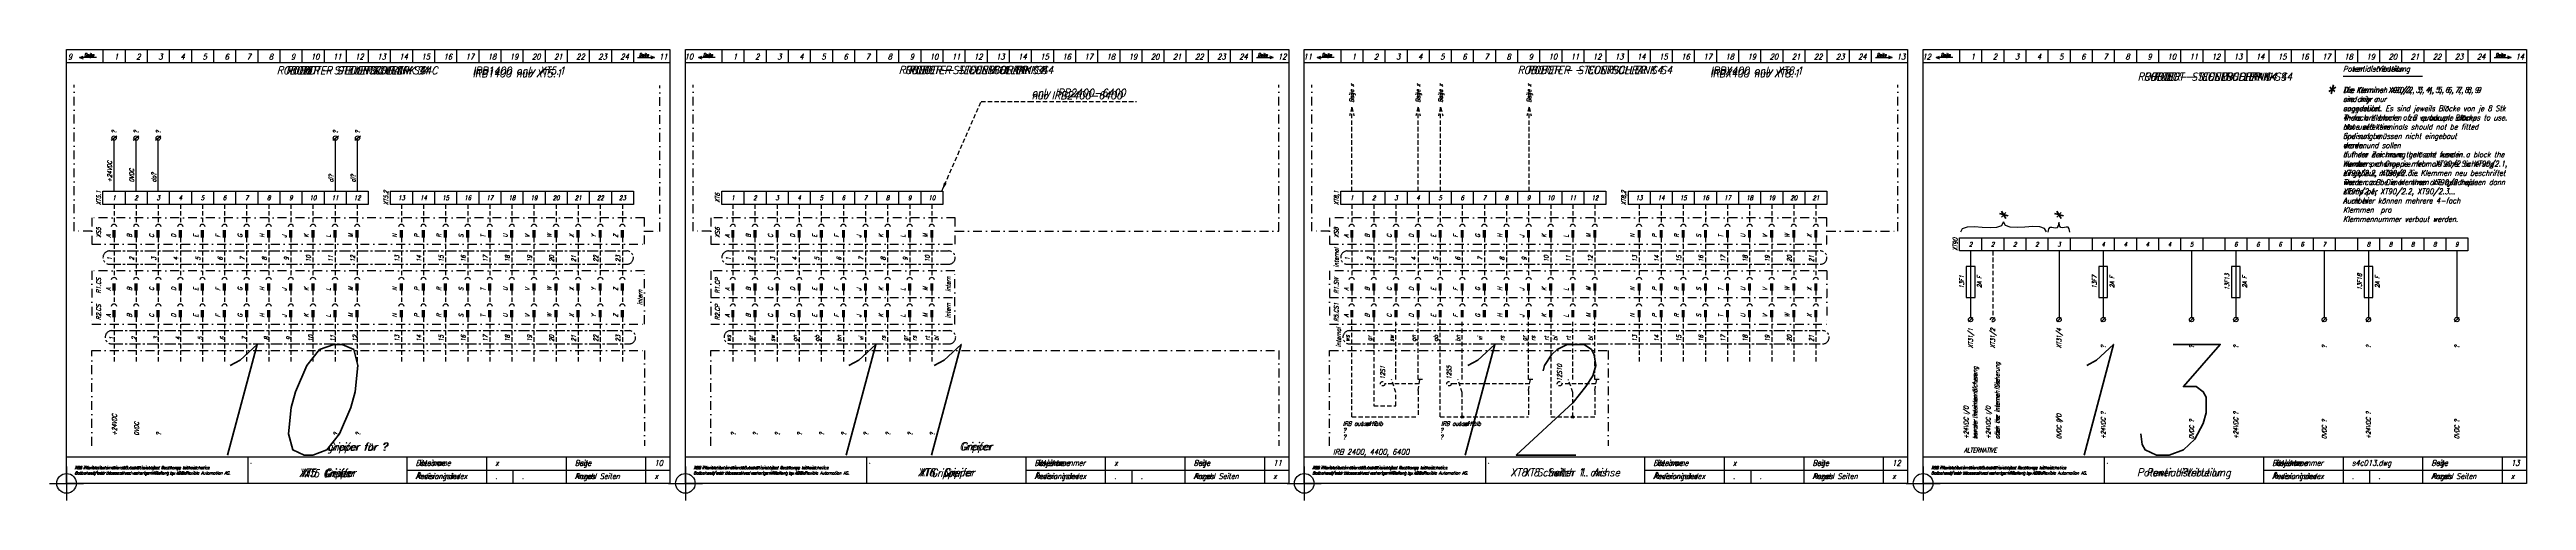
# Model space of a CAD drawing. Extents: x -8 to 1395, y -8 to 3346.
# Drawn here: x -8 to 1113, y 832 to 1036 of the extents above; entities that cross this region are included whole.
import ezdxf
from ezdxf.enums import TextEntityAlignment as Align

# ---------------------------------------------------------------- set-up
doc = ezdxf.new("R2010")
doc.units = 0
doc.header["$LTSCALE"] = 8
for name, pattern in [('CENTER', [2, 1.25, -0.25, 0.25, -0.25]), ('DASHDOT', [1, 0.5, -0.25, 0, -0.25]), ('HIDDEN', [0.375, 0.25, -0.125])]:
    doc.linetypes.add(name, pattern=pattern)
doc.layers.get('0').update_dxf_attribs({"linetype": 'CONTINUOUS'})
doc.layers.get('DEFPOINTS').update_dxf_attribs({"linetype": 'CONTINUOUS'})
for name, color, linetype in [('EL03', 2, 'CONTINUOUS'), ('EL05', 3, 'CONTINUOUS'), ('EL07', 4, 'CONTINUOUS'), ('ELCENTER', 2, 'CENTER'), ('ELHIDDEN', 1, 'HIDDEN'), ('FORM07', 4, 'CONTINUOUS'), ('KOPF03', 2, 'CONTINUOUS'), ('KOPF05', 3, 'CONTINUOUS'), ('KOPF07', 4, 'CONTINUOUS'), ('TEXT_ALLGEMEIN', 2, 'CONTINUOUS'), ('TEXT_DEUTSCH', 2, 'CONTINUOUS'), ('TEXT_ENGLISCH', 2, 'CONTINUOUS'), ('TEXT_FRANZOESISCH', 2, 'CONTINUOUS'), ('TEXT_SCHEMA', 2, 'CONTINUOUS'), ('UMRISSE', 2, 'DASHDOT')]:
    doc.layers.add(name, color=color, linetype=linetype)
doc.styles.add('VSM_13', font='simplex3.shx', dxfattribs={"width": 0.9, "oblique": 15})
doc.dimstyles.new('VSM-ABB', dxfattribs={"dimtxt": 3.5, "dimasz": 4, "dimexe": 2, "dimexo": 1, "dimgap": 1, "dimtad": 1, "dimdec": 0, "dimzin": 0, "dimtxsty": 'VSM_13', "dimcen": -4, "dimclrd": 1, "dimclre": 1, "dimclrt": 1, "dimazin": 3, "dimtfac": 1, "dimtdec": 0, "dimtmove": 0, "dimatfit": 3, "dimtolj": 1, "dimtzin": 0})

# ---------------------------------------------------------------- blocks, each defined once
blk = doc.blocks.new('S4C10')
at = {"layer": 'EL05'}
for p, q in [((20.2, 155), (22.7, 157)), ((30.2, 155), (32.7, 157)), ((40.2, 155), (42.7, 157)), ((120.5, 155), (123, 157)), ((130.5, 155), (133, 157)), ((21.5, 132), (21.5, 155)), ((31.5, 132), (31.5, 155)), ((41.5, 132), (41.5, 155)), ((121.7, 132), (121.7, 155)), ((131.7, 132), (131.7, 155))]:
    blk.add_line(p, q, dxfattribs=at)
for centre in [(21.5, 156), (31.5, 156), (41.5, 156), (121.7, 156), (131.7, 156)]:
    blk.add_circle(centre, 1, dxfattribs=at)
for centre in [(21.5, 115.7), (31.5, 115.7), (41.5, 115.7), (51.5, 115.7), (61.5, 115.7), (71.5, 115.7), (81.5, 115.7), (91.5, 115.7), (101.5, 115.7), (111.5, 115.7), (121.5, 115.7), (131.5, 115.7), (151.5, 115.7), (161.5, 115.7), (171.5, 115.7), (181.5, 115.7), (191.5, 115.7), (201.5, 115.7), (211.5, 115.7), (221.5, 115.7), (231.5, 115.7), (241.5, 115.7), (251.5, 115.7), (21.5, 91.7), (31.5, 91.7), (41.5, 91.7), (51.5, 91.7), (61.5, 91.7), (71.5, 91.7), (81.5, 91.7), (91.5, 91.7), (101.5, 91.7), (111.5, 91.7), (121.5, 91.7), (131.5, 91.7), (151.5, 91.7), (161.5, 91.7), (171.5, 91.7), (181.5, 91.7), (191.5, 91.7), (201.5, 91.7), (211.5, 91.7), (221.5, 91.7), (231.5, 91.7), (241.5, 91.7), (251.5, 91.7), (21.5, 79.7), (31.5, 79.7), (41.5, 79.7), (51.5, 79.7), (61.5, 79.7), (71.5, 79.7), (81.5, 79.7), (91.5, 79.7), (101.5, 79.7), (111.5, 79.7), (121.5, 79.7), (131.5, 79.7), (151.5, 79.7), (161.5, 79.7), (171.5, 79.7), (181.5, 79.7), (191.5, 79.7), (201.5, 79.7), (211.5, 79.7), (221.5, 79.7), (231.5, 79.7), (241.5, 79.7), (251.5, 79.7)]:
    blk.add_arc(centre, 1.27, 9.4003, 170.5997, dxfattribs=at)
for points in [[(20.7, 111), (20.7, 114.4), (22.2, 111), (22.2, 114.4)], [(30.7, 111), (30.7, 114.4), (32.2, 111), (32.2, 114.4)], [(40.7, 111), (40.7, 114.4), (42.2, 111), (42.2, 114.4)], [(50.7, 111), (50.7, 114.4), (52.2, 111), (52.2, 114.4)], [(60.7, 111), (60.7, 114.4), (62.2, 111), (62.2, 114.4)], [(70.7, 111), (70.7, 114.4), (72.2, 111), (72.2, 114.4)], [(80.7, 111), (80.7, 114.4), (82.2, 111), (82.2, 114.4)], [(90.7, 111), (90.7, 114.4), (92.2, 111), (92.2, 114.4)], [(100.7, 111), (100.7, 114.4), (102.2, 111), (102.2, 114.4)], [(110.7, 111), (110.7, 114.4), (112.2, 111), (112.2, 114.4)], [(120.7, 111), (120.7, 114.4), (122.2, 111), (122.2, 114.4)], [(130.7, 111), (130.7, 114.4), (132.2, 111), (132.2, 114.4)], [(150.7, 111), (150.7, 114.4), (152.2, 111), (152.2, 114.4)], [(160.7, 111), (160.7, 114.4), (162.2, 111), (162.2, 114.4)], [(170.7, 111), (170.7, 114.4), (172.2, 111), (172.2, 114.4)], [(180.7, 111), (180.7, 114.4), (182.2, 111), (182.2, 114.4)], [(190.7, 111), (190.7, 114.4), (192.2, 111), (192.2, 114.4)], [(200.7, 111), (200.7, 114.4), (202.2, 111), (202.2, 114.4)], [(210.7, 111), (210.7, 114.4), (212.2, 111), (212.2, 114.4)], [(220.7, 111), (220.7, 114.4), (222.2, 111), (222.2, 114.4)], [(230.7, 111), (230.7, 114.4), (232.2, 111), (232.2, 114.4)], [(240.7, 111), (240.7, 114.4), (242.2, 111), (242.2, 114.4)], [(250.7, 111), (250.7, 114.4), (252.2, 111), (252.2, 114.4)], [(20.7, 87), (20.7, 90.4), (22.2, 87), (22.2, 90.4)], [(30.7, 87), (30.7, 90.4), (32.2, 87), (32.2, 90.4)], [(40.7, 87), (40.7, 90.4), (42.2, 87), (42.2, 90.4)], [(50.7, 87), (50.7, 90.4), (52.2, 87), (52.2, 90.4)], [(60.7, 87), (60.7, 90.4), (62.2, 87), (62.2, 90.4)], [(70.7, 87), (70.7, 90.4), (72.2, 87), (72.2, 90.4)], [(80.7, 87), (80.7, 90.4), (82.2, 87), (82.2, 90.4)], [(90.7, 87), (90.7, 90.4), (92.2, 87), (92.2, 90.4)], [(100.7, 87), (100.7, 90.4), (102.2, 87), (102.2, 90.4)], [(110.7, 87), (110.7, 90.4), (112.2, 87), (112.2, 90.4)], [(120.7, 87), (120.7, 90.4), (122.2, 87), (122.2, 90.4)], [(130.7, 87), (130.7, 90.4), (132.2, 87), (132.2, 90.4)], [(150.7, 87), (150.7, 90.4), (152.2, 87), (152.2, 90.4)], [(160.7, 87), (160.7, 90.4), (162.2, 87), (162.2, 90.4)], [(170.7, 87), (170.7, 90.4), (172.2, 87), (172.2, 90.4)], [(180.7, 87), (180.7, 90.4), (182.2, 87), (182.2, 90.4)], [(190.7, 87), (190.7, 90.4), (192.2, 87), (192.2, 90.4)], [(200.7, 87), (200.7, 90.4), (202.2, 87), (202.2, 90.4)], [(210.7, 87), (210.7, 90.4), (212.2, 87), (212.2, 90.4)], [(220.7, 87), (220.7, 90.4), (222.2, 87), (222.2, 90.4)], [(230.7, 87), (230.7, 90.4), (232.2, 87), (232.2, 90.4)], [(240.7, 87), (240.7, 90.4), (242.2, 87), (242.2, 90.4)], [(250.7, 87), (250.7, 90.4), (252.2, 87), (252.2, 90.4)], [(20.7, 75), (20.7, 78.4), (22.2, 75), (22.2, 78.4)], [(30.7, 75), (30.7, 78.4), (32.2, 75), (32.2, 78.4)], [(40.7, 75), (40.7, 78.4), (42.2, 75), (42.2, 78.4)], [(50.7, 75), (50.7, 78.4), (52.2, 75), (52.2, 78.4)], [(60.7, 75), (60.7, 78.4), (62.2, 75), (62.2, 78.4)], [(70.7, 75), (70.7, 78.4), (72.2, 75), (72.2, 78.4)], [(80.7, 75), (80.7, 78.4), (82.2, 75), (82.2, 78.4)], [(90.7, 75), (90.7, 78.4), (92.2, 75), (92.2, 78.4)], [(100.7, 75), (100.7, 78.4), (102.2, 75), (102.2, 78.4)], [(110.7, 75), (110.7, 78.4), (112.2, 75), (112.2, 78.4)], [(120.7, 75), (120.7, 78.4), (122.2, 75), (122.2, 78.4)], [(130.7, 75), (130.7, 78.4), (132.2, 75), (132.2, 78.4)], [(150.7, 75), (150.7, 78.4), (152.2, 75), (152.2, 78.4)], [(160.7, 75), (160.7, 78.4), (162.2, 75), (162.2, 78.4)], [(170.7, 75), (170.7, 78.4), (172.2, 75), (172.2, 78.4)], [(180.7, 75), (180.7, 78.4), (182.2, 75), (182.2, 78.4)], [(190.7, 75), (190.7, 78.4), (192.2, 75), (192.2, 78.4)], [(200.7, 75), (200.7, 78.4), (202.2, 75), (202.2, 78.4)], [(210.7, 75), (210.7, 78.4), (212.2, 75), (212.2, 78.4)], [(220.7, 75), (220.7, 78.4), (222.2, 75), (222.2, 78.4)], [(230.7, 75), (230.7, 78.4), (232.2, 75), (232.2, 78.4)], [(240.7, 75), (240.7, 78.4), (242.2, 75), (242.2, 78.4)], [(250.7, 75), (250.7, 78.4), (252.2, 75), (252.2, 78.4)]]:
    blk.add_solid(points, dxfattribs=at)
at = {"layer": 'EL07'}
for p, q in [((16.5, 132), (136.5, 132)), ((16.5, 126), (16.5, 132)), ((136.5, 126), (16.5, 126)), ((26.5, 132), (26.5, 126)), ((36.5, 132), (36.5, 126)), ((46.5, 132), (46.5, 126)), ((56.5, 132), (56.5, 126)), ((66.5, 132), (66.5, 126)), ((76.5, 132), (76.5, 126)), ((86.5, 132), (86.5, 126)), ((96.5, 132), (96.5, 126)), ((106.5, 132), (106.5, 126)), ((116.5, 132), (116.5, 126)), ((126.5, 132), (126.5, 126)), ((136.5, 132), (136.5, 126)), ((146.5, 132), (256.5, 132)), ((146.5, 132), (146.5, 126)), ((256.5, 126), (146.5, 126)), ((156.5, 132), (156.5, 126)), ((166.5, 132), (166.5, 126)), ((176.5, 132), (176.5, 126)), ((186.5, 132), (186.5, 126)), ((196.5, 132), (196.5, 126)), ((206.5, 132), (206.5, 126)), ((216.5, 132), (216.5, 126)), ((226.5, 132), (226.5, 126)), ((236.5, 132), (236.5, 126)), ((246.5, 132), (246.5, 126)), ((256.5, 132), (256.5, 126))]:
    blk.add_line(p, q, dxfattribs=at)
at = {"layer": 'ELCENTER', "ltscale": 0.5}
for p, q in [((19.5, 105), (253.5, 105)), ((19.5, 99), (253.5, 99)), ((20.5, 69), (254.5, 69)), ((20.5, 63), (254.5, 63))]:
    blk.add_line(p, q, dxfattribs=at)
for centre, start, end in [((19.5, 102), 90, 270), ((253.5, 102), 270, 90), ((20.5, 66), 90, 270), ((254.5, 66), 270, 90)]:
    blk.add_arc(centre, 3, start, end, dxfattribs=at)
at = {"layer": 'ELHIDDEN'}
for p, q in [((21.5, 126), (21.5, 117)), ((31.5, 126), (31.5, 117)), ((41.5, 126), (41.5, 117)), ((51.5, 126), (51.5, 117)), ((61.5, 126), (61.5, 117)), ((71.5, 126), (71.5, 117)), ((81.5, 126), (81.5, 117)), ((91.5, 126), (91.5, 117)), ((101.5, 126), (101.5, 117)), ((111.5, 126), (111.5, 117)), ((121.5, 126), (121.5, 117)), ((131.5, 126), (131.5, 117)), ((151.5, 126), (151.5, 117)), ((161.5, 126), (161.5, 117)), ((171.5, 126), (171.5, 117)), ((181.5, 126), (181.5, 117)), ((191.5, 126), (191.5, 117)), ((201.5, 126), (201.5, 117)), ((211.5, 126), (211.5, 117)), ((221.5, 126), (221.5, 117)), ((231.5, 126), (231.5, 117)), ((241.5, 126), (241.5, 117)), ((251.5, 126), (251.5, 117)), ((21.5, 111), (21.5, 93)), ((31.5, 111), (31.5, 93)), ((41.5, 111), (41.5, 93)), ((51.5, 111), (51.5, 93)), ((61.5, 111), (61.5, 93)), ((71.5, 111), (71.5, 93)), ((81.5, 111), (81.5, 93)), ((91.5, 111), (91.5, 93)), ((101.5, 111), (101.5, 93)), ((111.5, 111), (111.5, 93)), ((121.5, 111), (121.5, 93)), ((131.5, 111), (131.5, 93)), ((151.5, 111), (151.5, 93)), ((161.5, 111), (161.5, 93)), ((171.5, 111), (171.5, 93)), ((181.5, 111), (181.5, 93)), ((191.5, 111), (191.5, 93)), ((201.5, 111), (201.5, 93)), ((211.5, 111), (211.5, 93)), ((221.5, 111), (221.5, 93)), ((231.5, 111), (231.5, 93)), ((241.5, 111), (241.5, 93)), ((251.5, 111), (251.5, 93)), ((21.5, 87), (21.5, 81)), ((31.5, 87), (31.5, 81)), ((41.5, 87), (41.5, 81)), ((51.5, 87), (51.5, 81)), ((61.5, 87), (61.5, 81)), ((71.5, 87), (71.5, 81)), ((81.5, 87), (81.5, 81)), ((91.5, 87), (91.5, 81)), ((101.5, 87), (101.5, 81)), ((111.5, 87), (111.5, 81)), ((121.5, 87), (121.5, 81)), ((131.5, 87), (131.5, 81)), ((151.5, 87), (151.5, 81)), ((161.5, 87), (161.5, 81)), ((171.5, 87), (171.5, 81)), ((181.5, 87), (181.5, 81)), ((191.5, 87), (191.5, 81)), ((201.5, 87), (201.5, 81)), ((211.5, 87), (211.5, 81)), ((221.5, 87), (221.5, 81)), ((231.5, 87), (231.5, 81)), ((241.5, 87), (241.5, 81)), ((251.5, 87), (251.5, 81)), ((21.5, 75), (21.5, 54)), ((31.5, 75), (31.5, 54)), ((41.5, 75), (41.5, 54)), ((51.5, 75), (51.5, 54)), ((61.5, 75), (61.5, 54)), ((71.5, 75), (71.5, 54)), ((81.5, 75), (81.5, 54)), ((91.5, 75), (91.5, 54)), ((101.5, 75), (101.5, 54)), ((111.5, 75), (111.5, 54)), ((121.5, 75), (121.5, 54)), ((131.5, 75), (131.5, 54)), ((151.5, 75), (151.5, 54)), ((161.5, 75), (161.5, 54)), ((171.5, 75), (171.5, 54)), ((181.5, 75), (181.5, 54)), ((191.5, 75), (191.5, 54)), ((201.5, 75), (201.5, 54)), ((211.5, 75), (211.5, 54)), ((221.5, 75), (221.5, 54)), ((231.5, 75), (231.5, 54)), ((241.5, 75), (241.5, 54)), ((251.5, 75), (251.5, 54))]:
    blk.add_line(p, q, dxfattribs=at)
at = {"layer": 'FORM07'}
for p, q in [((0, 196), (273, 196)), ((0, 0), (0, 196)), ((16.5, 196), (16.5, 190.2)), ((26.5, 196), (26.5, 190.2)), ((36.5, 196), (36.5, 190.2)), ((46.5, 196), (46.5, 190.2)), ((56.5, 196), (56.5, 190.2)), ((66.5, 196), (66.5, 190.2)), ((76.5, 196), (76.5, 190.2)), ((86.5, 196), (86.5, 190.2)), ((96.5, 196), (96.5, 190.2)), ((106.5, 196), (106.5, 190.2)), ((116.5, 196), (116.5, 190.2)), ((126.5, 196), (126.5, 190.2)), ((136.5, 196), (136.5, 190.2)), ((146.5, 196), (146.5, 190.2)), ((156.5, 196), (156.5, 190.2)), ((166.5, 196), (166.5, 190.2)), ((176.5, 196), (176.5, 190.2)), ((186.5, 196), (186.5, 190.2)), ((196.5, 196), (196.5, 190.2)), ((206.5, 196), (206.5, 190.2)), ((216.5, 196), (216.5, 190.2)), ((226.5, 196), (226.5, 190.2)), ((236.5, 196), (236.5, 190.2)), ((246.5, 196), (246.5, 190.2)), ((256.5, 196), (256.5, 190.2)), ((273, 196), (273, 0)), ((0, 190.2), (273, 190.2)), ((273, 0), (0, 0))]:
    blk.add_line(p, q, dxfattribs=at)
at = {"layer": 'KOPF03'}
for p, q in [((5.9, 192.4), (7.5, 193)), ((13.5, 192.4), (5.9, 192.4)), ((5.9, 192.4), (7.5, 191.8)), ((258.4, 192.4), (266, 192.4)), ((266, 192.4), (264.4, 193)), ((266, 192.4), (264.4, 191.8))]:
    blk.add_line(p, q, dxfattribs=at)
at = {"layer": 'KOPF05'}
for p, q in [((82, 12), (82, 0)), ((154, 12), (154, 0)), ((190, 12), (190, 0)), ((226, 12), (226, 0)), ((262, 12), (262, 0)), ((154, 6), (273, 6)), ((202, 6), (202, 0))]:
    blk.add_line(p, q, dxfattribs=at)
at = {"layer": 'KOPF07'}
blk.add_line((0, 12), (273, 12), dxfattribs=at)
at = {"layer": 'UMRISSE'}
for p, q in [((3.5, 114), (3.5, 180)), ((268.5, 113.8), (268.5, 179.8)), ((11.5, 114), (3.5, 114)), ((261.5, 114), (268.5, 114)), ((11.5, 60), (261.5, 60)), ((11.5, 17), (11.5, 60)), ((261.5, 60), (261.5, 17))]:
    blk.add_line(p, q, dxfattribs=at)
for points in [[(11.5, 120), (11.5, 108), (261.5, 108), (261.5, 120)], [(11.5, 96), (11.5, 72), (261.5, 72), (261.5, 96)]]:
    blk.add_lwpolyline(points, close=True, dxfattribs=at)
at = {"layer": 'KOPF05', "style": 'VSM_13', "oblique": 15, "width": 0.9}
for s, p in [('x', (194, 8)), ('.', (194, 2)), ('.', (206, 2)), ('x', (266, 2)), ('10', (266, 8))]:
    blk.add_text(s, height=2.5, dxfattribs=at).set_placement(p)
at = {"layer": 'TEXT_ALLGEMEIN', "style": 'VSM_13', "oblique": 15, "width": 0.9}
for s, p in [('9', (1.6, 191.5)), ('1', (22.5, 191.5)), ('2', (32.5, 191.5)), ('3', (42.5, 191.5)), ('4', (52.5, 191.5)), ('5', (62.5, 191.5)), ('6', (72.5, 191.5)), ('7', (82.5, 191.5)), ('8', (92.5, 191.5)), ('9', (102.5, 191.5)), ('10', (112.5, 191.5)), ('11', (122.5, 191.5)), ('12', (132.5, 191.5)), ('13', (142.5, 191.5)), ('14', (152.5, 191.5)), ('15', (162.5, 191.5)), ('16', (172.5, 191.5)), ('17', (182.5, 191.5)), ('18', (192.5, 191.5)), ('19', (202.5, 191.5)), ('20', (212.5, 191.5)), ('21', (222.5, 191.5)), ('22', (232.5, 191.5)), ('23', (242.5, 191.5)), ('24', (252.5, 191.5)), ('11', (270, 191.5))]:
    blk.add_text(s, height=2.5, dxfattribs=at).set_placement(p, align=Align.CENTER)
blk.add_text('.', height=2, dxfattribs=at).set_placement((83, 9))
at = {"layer": 'TEXT_DEUTSCH', "style": 'VSM_13', "oblique": 15, "width": 0.9}
for s, height, p in [('Seite', 1.5, (8, 192.8)), ('Seite', 1.5, (259, 192.8)), ('Änderungsindex', 2.5, (158, 2)), ('Dateiname', 2.5, (158, 8)), ('Anzahl Seiten', 2.5, (230, 2)), ('Seite', 2.5, (230, 8))]:
    blk.add_text(s, height=height, dxfattribs=at).set_placement(p)
at = {"layer": 'TEXT_DEUTSCH', "color": 3, "style": 'VSM_13', "oblique": 15, "width": 0.9}
blk.add_text('ROBOTER - STEUERSCHRANK S4C', height=3.5, dxfattribs=at).set_placement((131.5, 184.8), align=Align.CENTER)
at = {"layer": 'TEXT_DEUTSCH', "style": 'VSM_13', "oblique": 15, "width": 0.9}
for s, p in [('+24VDC', (20.5, 136)), ('0VDC', (30.5, 136)), ('+24VDC', (22.7, 21.6)), ('0VDC', (32.7, 21.6)), ('?', (42.7, 21.6)), ('?', (122.9, 21.6)), ('?', (132.9, 21.6))]:
    blk.add_text(s, height=2, rotation=90, dxfattribs=at).set_placement(p)
blk.add_text('Greifer für ?', height=3.5, dxfattribs=at).set_placement((131.5, 14.8), align=Align.CENTER)
at = {"layer": 'TEXT_DEUTSCH', "color": 1, "style": 'VSM_13', "oblique": 15, "width": 0.9}
for s, p in [('ABB Flexible Automation AG behält sich das Recht vor, technische', (3.7, 6.4)), ('Daten und/oder Masse ohne vorherige Mitteilung zu ändern.', (3.7, 4))]:
    blk.add_text(s, height=1.42, dxfattribs=at).set_placement(p)
at = {"layer": 'TEXT_DEUTSCH', "color": 4, "style": 'VSM_13', "oblique": 15, "width": 0.9}
blk.add_text('XT5  Greifer', height=3.5, dxfattribs=at).set_placement((118, 3), align=Align.CENTER)
at = {"layer": 'TEXT_DEUTSCH', "color": 1, "insert": (183.7, 183.5), "char_height": 3.5, "attachment_point": 7, "style": 'VSM_13'}
blk.add_mtext('{IRB1400 nur XT5.1}', dxfattribs=at)
at = {"layer": 'TEXT_ENGLISCH', "style": 'VSM_13', "oblique": 15, "width": 0.9}
for s, height, p in [('Page', 1.5, (8, 192.8)), ('Page', 1.5, (259, 192.8)), ('Filename', 2.5, (158, 8)), ('Revisionindex', 2.5, (158, 2)), ('Page', 2.5, (230, 8)), ('Pages', 2.5, (230, 2))]:
    blk.add_text(s, height=height, dxfattribs=at).set_placement(p)
at = {"layer": 'TEXT_ENGLISCH', "color": 3, "style": 'VSM_13', "oblique": 15, "width": 0.9}
blk.add_text('ROBOTER - CONTROLLER S4', height=3.5, dxfattribs=at).set_placement((131.5, 184.8), align=Align.CENTER)
at = {"layer": 'TEXT_ENGLISCH', "style": 'VSM_13', "oblique": 15, "width": 0.9}
for s, p in [('+24VDC', (20.5, 136)), ('0VDC', (30.5, 136)), ('+24VDC', (22.7, 21.6)), ('0VDC', (32.7, 21.6)), ('?', (42.7, 21.6)), ('?', (122.9, 21.6)), ('?', (132.9, 21.6))]:
    blk.add_text(s, height=2, rotation=90, dxfattribs=at).set_placement(p)
blk.add_text('gripper for ?', height=3.5, dxfattribs=at).set_placement((131.5, 14.8), align=Align.CENTER)
at = {"layer": 'TEXT_ENGLISCH', "color": 1, "style": 'VSM_13', "oblique": 15}
for s, width, p in [('and should not be construed as a commitment by ABB Flexible Automation AG.', 0.86, (3.7, 4)), ('The information in this document is subject to change without notice', 0.9, (3.7, 6.4))]:
    blk.add_text(s, height=1.42, dxfattribs=dict(at, width=width)).set_placement(p)
at = {"layer": 'TEXT_ENGLISCH', "color": 4, "style": 'VSM_13', "oblique": 15, "width": 0.8}
blk.add_text('XT5  Gripper', height=3.5, dxfattribs=at).set_placement((118, 3), align=Align.CENTER)
at = {"layer": 'TEXT_ENGLISCH', "color": 1, "insert": (183.7, 183.5), "char_height": 3.5, "attachment_point": 7, "style": 'VSM_13'}
blk.add_mtext('{IRB1400 only XT5.1}', dxfattribs=at)
at = {"layer": 'TEXT_FRANZOESISCH', "style": 'VSM_13', "oblique": 15, "width": 0.9}
for s, height, p in [('Seite', 1.5, (8, 192.8)), ('Seite', 1.5, (259, 192.8)), ('Änderungsindex', 2.5, (158, 2)), ('Filename', 2.5, (158, 8)), ('Anzahl Seiten', 2.5, (230, 2)), ('Seite', 2.5, (230, 8))]:
    blk.add_text(s, height=height, dxfattribs=at).set_placement(p)
at = {"layer": 'TEXT_FRANZOESISCH', "color": 3, "style": 'VSM_13', "oblique": 15, "width": 0.9}
blk.add_text('ROBOT - STEUERSCHRANK S4', height=3.5, dxfattribs=at).set_placement((131.5, 184.8), align=Align.CENTER)
at = {"layer": 'TEXT_FRANZOESISCH', "color": 1, "style": 'VSM_13', "oblique": 15, "width": 0.9}
for s, p in [('ABB Flexible Automation AG behält sich das Recht vor, technische', (3.7, 6.4)), ('Daten und/oder Masse ohne vorherige Mitteilung zu ändern.', (3.7, 4))]:
    blk.add_text(s, height=1.42, dxfattribs=at).set_placement(p)
at = {"layer": 'TEXT_FRANZOESISCH', "color": 4, "style": 'VSM_13', "oblique": 15, "width": 0.8}
blk.add_text('XT5 Greifer', height=3.5, dxfattribs=at).set_placement((118, 2.8), align=Align.CENTER)
at = {"layer": 'TEXT_SCHEMA', "style": 'VSM_13', "oblique": 15, "width": 0.9}
for s, p in [('?', (22.5, 158)), ('?', (32.5, 158)), ('?', (42.5, 158)), ('?', (122.7, 158)), ('?', (132.7, 158)), ('do?', (40.5, 136)), ('di?', (120.7, 136)), ('di?', (130.7, 136)), ('A', (20, 111)), ('B', (29.5, 111)), ('C', (39.5, 111)), ('D', (49.5, 111)), ('E', (59.5, 111)), ('F', (69.5, 111)), ('G', (79.5, 111)), ('H', (89.5, 111)), ('J', (99.5, 111)), ('K', (109.5, 111)), ('L', (119.5, 111)), ('M', (129.5, 111)), ('N', (149.5, 111)), ('P', (159.5, 111)), ('R', (169.5, 111)), ('S', (179.5, 111)), ('T', (189.5, 111)), ('U', (199.5, 111)), ('V', (209.5, 111)), ('W', (219.5, 111)), ('X', (229.5, 111)), ('Y', (239.5, 111)), ('Z', (249.5, 111)), ('A', (20, 87)), ('B', (29.5, 87)), ('C', (39.5, 87)), ('D', (49.5, 87)), ('E', (59.5, 87)), ('F', (69.5, 87)), ('G', (79.5, 87)), ('H', (89.5, 87)), ('J', (99.5, 87)), ('K', (109.5, 87)), ('L', (119.5, 87)), ('M', (129.5, 87)), ('N', (149.5, 87)), ('P', (159.5, 87)), ('R', (169.5, 87)), ('S', (179.5, 87)), ('T', (189.5, 87)), ('U', (199.5, 87)), ('V', (209.5, 87)), ('W', (219.5, 87)), ('X', (229.5, 87)), ('Y', (239.5, 87)), ('Z', (249.5, 87)), ('A', (20, 75)), ('B', (29.5, 75)), ('C', (39.5, 75)), ('D', (49.5, 75)), ('E', (59.5, 75)), ('F', (69.5, 75)), ('G', (79.5, 75)), ('H', (89.5, 75)), ('J', (99.5, 75)), ('K', (109.5, 75)), ('L', (119.5, 75)), ('M', (129.5, 75)), ('N', (149.5, 75)), ('P', (159.5, 75)), ('R', (169.5, 75)), ('S', (179.5, 75)), ('T', (189.5, 75)), ('U', (199.5, 75)), ('V', (209.5, 75)), ('W', (219.5, 75)), ('X', (229.5, 75)), ('Y', (239.5, 75)), ('Z', (249.5, 75))]:
    blk.add_text(s, height=2, rotation=90, dxfattribs=at).set_placement(p)
for s, p in [('XT5.1', (15.5, 129)), ('XT5.2', (145.5, 129)), ('XS5', (15.5, 113.3)), ('1', (20.5, 101.5)), ('2', (30.5, 101.5)), ('3', (40.5, 101.5)), ('4', (50.5, 101.5)), ('5', (60.5, 101.5)), ('6', (70.5, 101.5)), ('7', (80.5, 101.5)), ('8', (90.5, 101.5)), ('9', (100.5, 101.5)), ('10', (110.5, 101.5)), ('11', (120.5, 101.5)), ('12', (130.5, 101.5)), ('13', (150.5, 101.5)), ('14', (160.5, 101.5)), ('15', (170.5, 101.5)), ('16', (180.5, 101.5)), ('17', (190.5, 101.5)), ('18', (200.5, 101.5)), ('19', (210.5, 101.5)), ('20', (220.5, 101.5)), ('21', (230.5, 101.5)), ('22', (240.5, 101.5)), ('23', (250.5, 101.5)), ('R1.CS', (15.5, 89.3)), ('R2.CS', (15.5, 77.3)), ('intern', (260.5, 84)), ('13', (150.5, 65.5)), ('17', (190.5, 65.5)), ('23', (250.5, 65.5)), ('1', (21.5, 65.5)), ('2', (31.5, 65.5)), ('3', (41.5, 65.5)), ('4', (51.5, 65.5)), ('5', (61.5, 65.5)), ('6', (71.5, 65.5)), ('7', (81.5, 65.5)), ('8', (91.5, 65.5)), ('9', (101.5, 65.5)), ('10', (111.5, 65.5)), ('11', (121.5, 65.5)), ('12', (131.5, 65.5)), ('14', (160.5, 65.5)), ('15', (170.5, 65.5)), ('16', (180.5, 65.5)), ('18', (200.5, 65.5)), ('19', (210.5, 65.5)), ('20', (220.5, 65.5)), ('21', (230.5, 65.5)), ('22', (240.5, 65.5))]:
    blk.add_text(s, height=2, rotation=90, dxfattribs=at).set_placement(p, align=Align.CENTER)
for s, p in [('1', (21.5, 128)), ('2', (31.5, 128)), ('3', (41.5, 128)), ('4', (51.5, 128)), ('5', (61.5, 128)), ('6', (71.5, 128)), ('7', (81.5, 128)), ('8', (91.5, 128)), ('9', (101.5, 128)), ('10', (111.5, 128)), ('11', (121.5, 128)), ('12', (131.5, 128)), ('13', (151.5, 128)), ('14', (161.5, 128)), ('15', (171.5, 128)), ('16', (181.5, 128)), ('17', (191.5, 128)), ('18', (201.5, 128)), ('19', (211.5, 128)), ('20', (221.5, 128)), ('21', (231.5, 128)), ('22', (241.5, 128)), ('23', (251.5, 128))]:
    blk.add_text(s, height=2, dxfattribs=at).set_placement(p, align=Align.CENTER)
blk = doc.blocks.new('S4C12')
at = {"layer": 'EL05'}
for centre in [(71.5, 30), (121.5, 30)]:
    blk.add_circle(centre, 0.5, dxfattribs=at)
for centre in [(21.5, 115.7), (31.5, 115.7), (41.5, 115.7), (51.5, 115.7), (61.5, 115.7), (71.5, 115.7), (81.5, 115.7), (91.5, 115.7), (101.5, 115.7), (111.5, 115.7), (121.5, 115.7), (131.5, 115.7), (151.5, 115.7), (161.5, 115.7), (171.5, 115.7), (181.5, 115.7), (191.5, 115.7), (201.5, 115.7), (211.5, 115.7), (221.5, 115.7), (231.5, 115.7), (21.5, 91.7), (31.5, 91.7), (41.5, 91.7), (51.5, 91.7), (61.5, 91.7), (71.5, 91.7), (81.5, 91.7), (91.5, 91.7), (101.5, 91.7), (111.5, 91.7), (121.5, 91.7), (131.5, 91.7), (151.5, 91.7), (161.5, 91.7), (171.5, 91.7), (181.5, 91.7), (191.5, 91.7), (201.5, 91.7), (211.5, 91.7), (221.5, 91.7), (231.5, 91.7), (21.5, 79.7), (31.5, 79.7), (41.5, 79.7), (51.5, 79.7), (61.5, 79.7), (71.5, 79.7), (81.5, 79.7), (91.5, 79.7), (101.5, 79.7), (111.5, 79.7), (121.5, 79.7), (131.5, 79.7), (151.5, 79.7), (161.5, 79.7), (171.5, 79.7), (181.5, 79.7), (191.5, 79.7), (201.5, 79.7), (211.5, 79.7), (221.5, 79.7), (231.5, 79.7)]:
    blk.add_arc(centre, 1.27, 9.4003, 170.5997, dxfattribs=at)
for points in [[(20.8, 111), (20.8, 114.4), (22.2, 111), (22.2, 114.4)], [(30.8, 111), (30.8, 114.4), (32.2, 111), (32.2, 114.4)], [(40.8, 111), (40.8, 114.4), (42.2, 111), (42.2, 114.4)], [(50.8, 111), (50.8, 114.4), (52.2, 111), (52.2, 114.4)], [(60.8, 111), (60.8, 114.4), (62.2, 111), (62.2, 114.4)], [(70.8, 111), (70.8, 114.4), (72.2, 111), (72.2, 114.4)], [(80.8, 111), (80.8, 114.4), (82.2, 111), (82.2, 114.4)], [(90.8, 111), (90.8, 114.4), (92.2, 111), (92.2, 114.4)], [(100.8, 111), (100.8, 114.4), (102.2, 111), (102.2, 114.4)], [(110.8, 111), (110.8, 114.4), (112.2, 111), (112.2, 114.4)], [(120.8, 111), (120.8, 114.4), (122.2, 111), (122.2, 114.4)], [(130.8, 111), (130.8, 114.4), (132.2, 111), (132.2, 114.4)], [(150.8, 111), (150.8, 114.4), (152.2, 111), (152.2, 114.4)], [(160.8, 111), (160.8, 114.4), (162.2, 111), (162.2, 114.4)], [(170.8, 111), (170.8, 114.4), (172.2, 111), (172.2, 114.4)], [(180.8, 111), (180.8, 114.4), (182.2, 111), (182.2, 114.4)], [(190.8, 111), (190.8, 114.4), (192.2, 111), (192.2, 114.4)], [(200.8, 111), (200.8, 114.4), (202.2, 111), (202.2, 114.4)], [(210.8, 111), (210.8, 114.4), (212.2, 111), (212.2, 114.4)], [(220.8, 111), (220.8, 114.4), (222.2, 111), (222.2, 114.4)], [(230.8, 111), (230.8, 114.4), (232.2, 111), (232.2, 114.4)], [(20.8, 87), (20.8, 90.4), (22.2, 87), (22.2, 90.4)], [(30.8, 87), (30.8, 90.4), (32.2, 87), (32.2, 90.4)], [(40.8, 87), (40.8, 90.4), (42.2, 87), (42.2, 90.4)], [(50.8, 87), (50.8, 90.4), (52.2, 87), (52.2, 90.4)], [(60.8, 87), (60.8, 90.4), (62.2, 87), (62.2, 90.4)], [(70.8, 87), (70.8, 90.4), (72.2, 87), (72.2, 90.4)], [(80.8, 87), (80.8, 90.4), (82.2, 87), (82.2, 90.4)], [(90.8, 87), (90.8, 90.4), (92.2, 87), (92.2, 90.4)], [(100.8, 87), (100.8, 90.4), (102.2, 87), (102.2, 90.4)], [(110.8, 87), (110.8, 90.4), (112.2, 87), (112.2, 90.4)], [(120.8, 87), (120.8, 90.4), (122.2, 87), (122.2, 90.4)], [(130.8, 87), (130.8, 90.4), (132.2, 87), (132.2, 90.4)], [(150.8, 87), (150.8, 90.4), (152.2, 87), (152.2, 90.4)], [(160.8, 87), (160.8, 90.4), (162.2, 87), (162.2, 90.4)], [(170.8, 87), (170.8, 90.4), (172.2, 87), (172.2, 90.4)], [(180.8, 87), (180.8, 90.4), (182.2, 87), (182.2, 90.4)], [(190.8, 87), (190.8, 90.4), (192.2, 87), (192.2, 90.4)], [(200.8, 87), (200.8, 90.4), (202.2, 87), (202.2, 90.4)], [(210.8, 87), (210.8, 90.4), (212.2, 87), (212.2, 90.4)], [(220.8, 87), (220.8, 90.4), (222.2, 87), (222.2, 90.4)], [(230.8, 87), (230.8, 90.4), (232.2, 87), (232.2, 90.4)], [(20.8, 75), (20.8, 78.4), (22.2, 75), (22.2, 78.4)], [(30.8, 75), (30.8, 78.4), (32.2, 75), (32.2, 78.4)], [(40.8, 75), (40.8, 78.4), (42.2, 75), (42.2, 78.4)], [(50.8, 75), (50.8, 78.4), (52.2, 75), (52.2, 78.4)], [(60.8, 75), (60.8, 78.4), (62.2, 75), (62.2, 78.4)], [(70.8, 75), (70.8, 78.4), (72.2, 75), (72.2, 78.4)], [(80.8, 75), (80.8, 78.4), (82.2, 75), (82.2, 78.4)], [(90.8, 75), (90.8, 78.4), (92.2, 75), (92.2, 78.4)], [(100.8, 75), (100.8, 78.4), (102.2, 75), (102.2, 78.4)], [(110.8, 75), (110.8, 78.4), (112.2, 75), (112.2, 78.4)], [(120.8, 75), (120.8, 78.4), (122.2, 75), (122.2, 78.4)], [(130.8, 75), (130.8, 78.4), (132.2, 75), (132.2, 78.4)], [(150.8, 75), (150.8, 78.4), (152.2, 75), (152.2, 78.4)], [(160.8, 75), (160.8, 78.4), (162.2, 75), (162.2, 78.4)], [(170.8, 75), (170.8, 78.4), (172.2, 75), (172.2, 78.4)], [(180.8, 75), (180.8, 78.4), (182.2, 75), (182.2, 78.4)], [(190.8, 75), (190.8, 78.4), (192.2, 75), (192.2, 78.4)], [(200.8, 75), (200.8, 78.4), (202.2, 75), (202.2, 78.4)], [(210.8, 75), (210.8, 78.4), (212.2, 75), (212.2, 78.4)], [(220.8, 75), (220.8, 78.4), (222.2, 75), (222.2, 78.4)], [(230.8, 75), (230.8, 78.4), (232.2, 75), (232.2, 78.4)]]:
    blk.add_solid(points, dxfattribs=at)
at = {"layer": 'EL07'}
for p, q in [((16.5, 132), (136.5, 132)), ((16.5, 126), (16.5, 132)), ((136.5, 126), (16.5, 126)), ((26.5, 132), (26.5, 126)), ((36.5, 132), (36.5, 126)), ((46.5, 132), (46.5, 126)), ((56.5, 132), (56.5, 126)), ((66.5, 132), (66.5, 126)), ((76.5, 132), (76.5, 126)), ((86.5, 132), (86.5, 126)), ((96.5, 132), (96.5, 126)), ((106.5, 132), (106.5, 126)), ((116.5, 132), (116.5, 126)), ((126.5, 132), (126.5, 126)), ((136.5, 132), (136.5, 126)), ((146.5, 132), (236.5, 132)), ((146.5, 132), (146.5, 126)), ((236.5, 126), (146.5, 126)), ((156.5, 132), (156.5, 126)), ((166.5, 132), (166.5, 126)), ((176.5, 132), (176.5, 126)), ((186.5, 132), (186.5, 126)), ((196.5, 132), (196.5, 126)), ((206.5, 132), (206.5, 126)), ((216.5, 132), (216.5, 126)), ((226.5, 132), (226.5, 126)), ((236.5, 132), (236.5, 126))]:
    blk.add_line(p, q, dxfattribs=at)
at = {"layer": 'ELCENTER', "ltscale": 0.5}
for p, q in [((19.5, 105), (233.5, 105)), ((19.5, 99), (233.5, 99)), ((20.5, 69), (234.5, 69)), ((20.5, 63), (234.5, 63))]:
    blk.add_line(p, q, dxfattribs=at)
for centre, start, end in [((19.5, 102), 90, 270), ((233.5, 102), 270, 90), ((20.5, 66), 90, 270), ((234.5, 66), 270, 90)]:
    blk.add_arc(centre, 3, start, end, dxfattribs=at)
at = {"layer": 'ELHIDDEN'}
for p, q in [((21.5, 170), (20.5, 166)), ((21.5, 132), (21.5, 170)), ((21.5, 170), (22.5, 166)), ((51.5, 170), (50.5, 166)), ((51.5, 132), (51.5, 170)), ((51.5, 170), (52.5, 166)), ((61.7, 170), (60.7, 166)), ((61.7, 132), (61.7, 170)), ((61.7, 170), (62.7, 166)), ((101.7, 170), (100.7, 166)), ((101.7, 132), (101.7, 170)), ((101.7, 170), (102.7, 166)), ((21.5, 126), (21.5, 117)), ((31.5, 126), (31.5, 117)), ((41.5, 126), (41.5, 117)), ((51.5, 126), (51.5, 117)), ((61.5, 126), (61.5, 117)), ((71.5, 126), (71.5, 117)), ((81.5, 126), (81.5, 117)), ((91.5, 126), (91.5, 117)), ((101.5, 126), (101.5, 117)), ((111.5, 126), (111.5, 117)), ((121.5, 126), (121.5, 117)), ((131.5, 126), (131.5, 117)), ((151.5, 126), (151.5, 117)), ((161.5, 126), (161.5, 117)), ((171.5, 126), (171.5, 117)), ((181.5, 126), (181.5, 117)), ((191.5, 126), (191.5, 117)), ((201.5, 126), (201.5, 117)), ((211.5, 126), (211.5, 117)), ((221.5, 126), (221.5, 117)), ((231.5, 126), (231.5, 117)), ((21.5, 111), (21.5, 93)), ((31.5, 111), (31.5, 93)), ((41.5, 111), (41.5, 93)), ((51.5, 111), (51.5, 93)), ((61.5, 111), (61.5, 93)), ((71.5, 111), (71.5, 93)), ((81.5, 111), (81.5, 93)), ((91.5, 111), (91.5, 93)), ((101.5, 111), (101.5, 93)), ((111.5, 111), (111.5, 93)), ((121.5, 111), (121.5, 93)), ((131.5, 111), (131.5, 93)), ((151.5, 111), (151.5, 93)), ((161.5, 111), (161.5, 93)), ((171.5, 111), (171.5, 93)), ((181.5, 111), (181.5, 93)), ((191.5, 111), (191.5, 93)), ((201.5, 111), (201.5, 93)), ((211.5, 111), (211.5, 93)), ((221.5, 111), (221.5, 93)), ((231.5, 111), (231.5, 93)), ((151.5, 87), (151.5, 81)), ((161.5, 87), (161.5, 81)), ((171.5, 87), (171.5, 81)), ((181.5, 87), (181.5, 81)), ((191.5, 87), (191.5, 81)), ((201.5, 87), (201.5, 81)), ((211.5, 87), (211.5, 81)), ((221.5, 87), (221.5, 81)), ((231.5, 87), (231.5, 81)), ((21.5, 30), (21.5, 75)), ((31.5, 75), (31.5, 35)), ((41.5, 47), (41.5, 74)), ((51.5, 47), (51.5, 75)), ((61.5, 30), (61.5, 75)), ((71.5, 47), (71.5, 74)), ((101.5, 47), (101.5, 75)), ((111.5, 75), (111.5, 30)), ((121.5, 47), (121.5, 74)), ((131.5, 47), (131.5, 75)), ((151.5, 75), (151.5, 54)), ((161.5, 75), (161.5, 54)), ((171.5, 75), (171.5, 54)), ((181.5, 75), (181.5, 54)), ((191.5, 75), (191.5, 54)), ((201.5, 75), (201.5, 54)), ((211.5, 75), (211.5, 54)), ((221.5, 75), (221.5, 54)), ((231.5, 75), (231.5, 54)), ((52, 45), (36.5, 45)), ((41.5, 41), (39.5, 47)), ((51.5, 42), (52.5, 48)), ((53.5, 47), (51.5, 47)), ((102, 45), (66.5, 45)), ((71.5, 41), (69.5, 47)), ((101.5, 42), (102.5, 48)), ((103.5, 47), (101.5, 47)), ((132, 45), (116.5, 45)), ((121.5, 41), (119.5, 47)), ((131.5, 42), (132.5, 48)), ((133.5, 47), (131.5, 47)), ((31.5, 35), (41.5, 35)), ((41.5, 35), (41.5, 41)), ((51.5, 42), (51.5, 30)), ((71.5, 30), (71.5, 41)), ((101.5, 42), (101.5, 30)), ((121.5, 30), (121.5, 41)), ((131.5, 42), (131.5, 30)), ((21.5, 30), (51.5, 30)), ((61.5, 30), (101.5, 30)), ((111.5, 30), (131.5, 30))]:
    blk.add_line(p, q, dxfattribs=at)
at = {"layer": 'ELHIDDEN', "linetype": 'HIDDEN'}
for p, q in [((21.5, 87), (21.5, 81)), ((31.5, 87), (31.5, 81)), ((41.5, 87), (41.5, 81)), ((51.5, 87), (51.5, 81)), ((61.5, 87), (61.5, 81)), ((71.5, 87), (71.5, 81)), ((81.5, 87), (81.5, 81)), ((91.5, 87), (91.5, 81)), ((101.5, 87), (101.5, 81)), ((111.5, 87), (111.5, 81)), ((121.5, 87), (121.5, 81)), ((131.5, 87), (131.5, 81))]:
    blk.add_line(p, q, dxfattribs=at)
at = {"layer": 'ELHIDDEN'}
for centre in [(35.5, 45), (65.5, 45), (115.5, 45)]:
    blk.add_circle(centre, 1, dxfattribs=at)
at = {"layer": 'FORM07'}
for p, q in [((0, 0), (0, 196)), ((0, 196), (273, 196)), ((16.5, 196), (16.5, 190.2)), ((26.5, 196), (26.5, 190.2)), ((36.5, 196), (36.5, 190.2)), ((46.5, 196), (46.5, 190.2)), ((56.5, 196), (56.5, 190.2)), ((66.5, 196), (66.5, 190.2)), ((76.5, 196), (76.5, 190.2)), ((86.5, 196), (86.5, 190.2)), ((96.5, 196), (96.5, 190.2)), ((106.5, 196), (106.5, 190.2)), ((116.5, 196), (116.5, 190.2)), ((126.5, 196), (126.5, 190.2)), ((136.5, 196), (136.5, 190.2)), ((146.5, 196), (146.5, 190.2)), ((156.5, 196), (156.5, 190.2)), ((166.5, 196), (166.5, 190.2)), ((176.5, 196), (176.5, 190.2)), ((186.5, 196), (186.5, 190.2)), ((196.5, 196), (196.5, 190.2)), ((206.5, 196), (206.5, 190.2)), ((216.5, 196), (216.5, 190.2)), ((226.5, 196), (226.5, 190.2)), ((236.5, 196), (236.5, 190.2)), ((246.5, 196), (246.5, 190.2)), ((256.5, 196), (256.5, 190.2)), ((273, 196), (273, 0)), ((0, 190.2), (273, 190.2)), ((273, 0), (0, 0))]:
    blk.add_line(p, q, dxfattribs=at)
at = {"layer": 'KOPF03'}
for p, q in [((5.9, 192.4), (7.5, 193)), ((13.5, 192.4), (5.9, 192.4)), ((5.9, 192.4), (7.5, 191.8)), ((258.4, 192.4), (266, 192.4)), ((266, 192.4), (264.4, 193)), ((266, 192.4), (264.4, 191.8))]:
    blk.add_line(p, q, dxfattribs=at)
at = {"layer": 'KOPF05'}
for p, q in [((82, 12), (82, 0)), ((154, 12), (154, 0)), ((190, 12), (190, 0)), ((226, 12), (226, 0)), ((262, 12), (262, 0)), ((154, 6), (273, 6)), ((202, 6), (202, 0))]:
    blk.add_line(p, q, dxfattribs=at)
at = {"layer": 'KOPF07'}
blk.add_line((0, 12), (273, 12), dxfattribs=at)
at = {"layer": 'UMRISSE'}
for p, q in [((3.5, 114), (3.5, 180)), ((268.5, 114), (268.5, 180)), ((11.5, 114), (3.5, 114)), ((236.5, 114), (268.5, 114)), ((236.5, 96), (236.5, 72)), ((11.5, 84), (236.5, 84)), ((11.5, 60), (137.5, 60)), ((11.5, 17), (11.5, 60)), ((137.5, 60), (137.5, 17))]:
    blk.add_line(p, q, dxfattribs=at)
blk.add_lwpolyline([(11.5, 120), (11.5, 108), (236.5, 108), (236.5, 120)], close=True, dxfattribs=at)
for points in [[(11.5, 96), (11.5, 72), (236.5, 72)], [(236.5, 96), (11.5, 96)]]:
    blk.add_lwpolyline(points, dxfattribs=at)
at = {"layer": 'KOPF05', "style": 'VSM_13', "oblique": 15, "width": 0.9}
for s, p in [('IRB 2400, 4400, 6400', (13, 13)), ('x', (194, 8)), ('.', (194, 2)), ('.', (206, 2)), ('x', (266, 2)), ('12', (266, 8))]:
    blk.add_text(s, height=2.5, dxfattribs=at).set_placement(p)
at = {"layer": 'TEXT_ALLGEMEIN', "style": 'VSM_13', "oblique": 15, "width": 0.9}
for s, p in [('11', (1.6, 191.5)), ('1', (22.5, 191.5)), ('2', (32.5, 191.5)), ('3', (42.5, 191.5)), ('4', (52.5, 191.5)), ('5', (62.5, 191.5)), ('6', (72.5, 191.5)), ('7', (82.5, 191.5)), ('8', (92.5, 191.5)), ('9', (102.5, 191.5)), ('10', (112.5, 191.5)), ('11', (122.5, 191.5)), ('12', (132.5, 191.5)), ('13', (142.5, 191.5)), ('14', (152.5, 191.5)), ('15', (162.5, 191.5)), ('16', (172.5, 191.5)), ('17', (182.5, 191.5)), ('18', (192.5, 191.5)), ('19', (202.5, 191.5)), ('20', (212.5, 191.5)), ('21', (222.5, 191.5)), ('22', (232.5, 191.5)), ('23', (242.5, 191.5)), ('24', (252.5, 191.5)), ('13', (270, 191.5))]:
    blk.add_text(s, height=2.5, dxfattribs=at).set_placement(p, align=Align.CENTER)
blk.add_text('.', height=2, dxfattribs=at).set_placement((83, 9))
at = {"layer": 'TEXT_DEUTSCH', "style": 'VSM_13', "oblique": 15, "width": 0.9}
for s, height, p in [('Seite', 1.5, (8, 192.8)), ('Seite', 1.5, (259, 192.8)), ('IRB ausserhalb', 2, (17.5, 26)), ('?', 2, (17.5, 23)), ('?', 2, (61.4, 23)), ('IRB ausserhalb', 2, (61.9, 26)), ('?', 2, (17.5, 20)), ('?', 2, (61.4, 20)), ('Änderungsindex', 2.5, (158, 2)), ('Dateiname', 2.5, (158, 8)), ('Anzahl Seiten', 2.5, (230, 2)), ('Seite', 2.5, (230, 8))]:
    blk.add_text(s, height=height, dxfattribs=at).set_placement(p)
for p in [(22.5, 172), (52.5, 172), (62.7, 172), (102.7, 172)]:
    blk.add_text('Seite x', height=2, rotation=90, dxfattribs=at).set_placement(p)
at = {"layer": 'TEXT_DEUTSCH', "color": 3, "style": 'VSM_13', "oblique": 15, "width": 0.9}
blk.add_text('ROBOTER - STEUERSCHRANK S4', height=3.5, dxfattribs=at).set_placement((131.5, 185), align=Align.CENTER)
at = {"layer": 'TEXT_DEUTSCH', "color": 1, "style": 'VSM_13', "oblique": 15, "width": 0.9}
for s, p in [('ABB Flexible Automation AG behält sich das Recht vor, technische', (3.7, 6.4)), ('Daten und/oder Masse ohne vorherige Mitteilung zu ändern.', (3.7, 4))]:
    blk.add_text(s, height=1.42, dxfattribs=at).set_placement(p)
at = {"layer": 'TEXT_DEUTSCH', "color": 4, "style": 'VSM_13', "oblique": 15, "width": 0.9}
blk.add_text('XT8  Schalter 1. Achse', height=3.5, dxfattribs=at).set_placement((118, 3.2), align=Align.CENTER)
at = {"layer": 'TEXT_DEUTSCH', "color": 1, "insert": (183.7, 183.5), "char_height": 3.5, "attachment_point": 7, "style": 'VSM_13'}
blk.add_mtext('{IRBX400 nur XT8.1}', dxfattribs=at)
at = {"layer": 'TEXT_ENGLISCH', "style": 'VSM_13', "oblique": 15, "width": 0.9}
for s, height, p in [('Page', 1.5, (8, 192.8)), ('Page', 1.5, (259, 192.8)), ('IRB out of ?', 2, (17.5, 26)), ('?', 2, (17.5, 23)), ('?', 2, (61.4, 23)), ('IRB out of ?', 2, (61.9, 26)), ('Filename', 2.5, (158, 8)), ('Revisionindex', 2.5, (158, 2)), ('Page', 2.5, (230, 8)), ('Pages', 2.5, (230, 2))]:
    blk.add_text(s, height=height, dxfattribs=at).set_placement(p)
for p in [(22.5, 172), (52.5, 172), (62.7, 172), (102.7, 172)]:
    blk.add_text('Page x', height=2, rotation=90, dxfattribs=at).set_placement(p)
at = {"layer": 'TEXT_ENGLISCH', "color": 3, "style": 'VSM_13', "oblique": 15, "width": 0.9}
blk.add_text('ROBOTER - CONTROLLER S4', height=3.5, dxfattribs=at).set_placement((131.5, 185), align=Align.CENTER)
at = {"layer": 'TEXT_ENGLISCH', "color": 1, "style": 'VSM_13', "oblique": 15}
for s, width, p in [('and should not be construed as a commitment by ABB Flexible Automation AG.', 0.86, (3.7, 4)), ('The information in this document is subject to change without notice', 0.9, (3.7, 6.4))]:
    blk.add_text(s, height=1.42, dxfattribs=dict(at, width=width)).set_placement(p)
at = {"layer": 'TEXT_ENGLISCH', "color": 4, "style": 'VSM_13', "oblique": 15, "width": 0.8}
blk.add_text('XT8  Switch 1. axis', height=3.5, dxfattribs=at).set_placement((118, 3.2), align=Align.CENTER)
at = {"layer": 'TEXT_ENGLISCH', "color": 1, "insert": (183.7, 183.5), "char_height": 3.5, "attachment_point": 7, "style": 'VSM_13'}
blk.add_mtext('{IRBX400 only XT8.1}', dxfattribs=at)
at = {"layer": 'TEXT_FRANZOESISCH', "style": 'VSM_13', "oblique": 15, "width": 0.9}
for s, height, p in [('Seite', 1.5, (8, 192.8)), ('Seite', 1.5, (259, 192.8)), ('Änderungsindex', 2.5, (158, 2)), ('Anzahl Seiten', 2.5, (230, 2)), ('Seite', 2.5, (230, 8))]:
    blk.add_text(s, height=height, dxfattribs=at).set_placement(p)
at = {"layer": 'TEXT_FRANZOESISCH', "color": 1, "style": 'VSM_13', "oblique": 15, "width": 0.9}
for s, p in [('ABB Flexible Automation AG behält sich das Recht vor, technische', (3.7, 6.4)), ('Daten und/oder Masse ohne vorherige Mitteilung zu ändern.', (3.7, 4))]:
    blk.add_text(s, height=1.42, dxfattribs=at).set_placement(p)
at = {"layer": 'TEXT_SCHEMA', "style": 'VSM_13', "oblique": 15, "width": 0.9}
for s, p in [('XT8,1', (15.5, 129)), ('XT8,2', (145.5, 129)), ('XS8', (15.5, 113.3)), ('internal', (15.5, 102)), ('1', (20.5, 101.5)), ('2', (30.5, 101.5)), ('3', (40.5, 101.5)), ('4', (50.5, 101.5)), ('5', (60.5, 101.5)), ('6', (70.5, 101.5)), ('7', (80.5, 101.5)), ('8', (90.5, 101.5)), ('9', (100.5, 101.5)), ('10', (110.5, 101.5)), ('11', (120.5, 101.5)), ('12', (130.5, 101.5)), ('13', (150.5, 101.5)), ('14', (160.5, 101.5)), ('15', (170.5, 101.5)), ('16', (180.5, 101.5)), ('17', (190.5, 101.5)), ('18', (200.5, 101.5)), ('19', (210.5, 101.5)), ('20', (220.5, 101.5)), ('21', (230.5, 101.5)), ('R1.SW', (15.5, 89.3)), ('R5.CS1', (15.5, 77.3)), ('internal', (16.5, 66)), ('13', (150.5, 65.5)), ('17', (190.5, 65.5)), ('ws', (20.5, 65.5)), ('gr', (30.5, 65.5)), ('sw', (40.5, 65.5)), ('gn', (50.5, 65.5)), ('gb', (60.5, 65.5)), ('bn', (70.5, 65.5)), ('vi', (80.5, 65.5)), ('rs', (90.5, 65.5)), ('gr', (100.5, 65.5)), ('rs', (104.5, 65.5)), ('rt', (110.5, 65.5)), ('bl', (114.5, 65.5)), ('rt', (120.5, 65.5)), ('bl', (130.5, 65.5)), ('14', (160.5, 65.5)), ('15', (170.5, 65.5)), ('16', (180.5, 65.5)), ('18', (200.5, 65.5)), ('19', (210.5, 65.5)), ('20', (220.5, 65.5)), ('21', (230.5, 65.5)), ('12S1', (36.5, 50)), ('12S5', (66.5, 50)), ('12S10', (116.5, 50))]:
    blk.add_text(s, height=2, rotation=90, dxfattribs=at).set_placement(p, align=Align.CENTER)
for s, p in [('1', (21.5, 128)), ('2', (31.5, 128)), ('3', (41.5, 128)), ('4', (51.5, 128)), ('5', (61.5, 128)), ('6', (71.5, 128)), ('7', (81.5, 128)), ('8', (91.5, 128)), ('9', (101.5, 128)), ('10', (111.5, 128)), ('11', (121.5, 128)), ('12', (131.5, 128)), ('13', (151.5, 128)), ('14', (161.5, 128)), ('15', (171.5, 128)), ('16', (181.5, 128)), ('17', (191.5, 128)), ('18', (201.5, 128)), ('19', (211.5, 128)), ('20', (221.5, 128)), ('21', (231.5, 128))]:
    blk.add_text(s, height=2, dxfattribs=at).set_placement(p, align=Align.CENTER)
for s, p in [('A', (20, 111)), ('B', (29.5, 111)), ('C', (39.5, 111)), ('D', (49.5, 111)), ('E', (59.5, 111)), ('F', (69.5, 111)), ('G', (79.5, 111)), ('H', (89.5, 111)), ('J', (99.5, 111)), ('K', (109.5, 111)), ('L', (119.5, 111)), ('M', (129.5, 111)), ('N', (149.5, 111)), ('P', (159.5, 111)), ('R', (169.5, 111)), ('S', (179.5, 111)), ('T', (189.5, 111)), ('U', (199.5, 111)), ('V', (209.5, 111)), ('W', (219.5, 111)), ('X', (229.5, 111)), ('A', (20, 87)), ('B', (29.5, 87)), ('C', (39.5, 87)), ('D', (49.5, 87)), ('E', (59.5, 87)), ('F', (69.5, 87)), ('G', (79.5, 87)), ('H', (89.5, 87)), ('J', (99.5, 87)), ('K', (109.5, 87)), ('L', (119.5, 87)), ('M', (129.5, 87)), ('N', (149.5, 87)), ('P', (159.5, 87)), ('R', (169.5, 87)), ('S', (179.5, 87)), ('T', (189.5, 87)), ('U', (199.5, 87)), ('V', (209.5, 87)), ('W', (219.5, 87)), ('X', (229.5, 87)), ('A', (20, 75)), ('B', (29.5, 75)), ('C', (39.5, 75)), ('D', (49.5, 75)), ('E', (59.5, 75)), ('F', (69.5, 75)), ('G', (79.5, 75)), ('H', (89.5, 75)), ('J', (99.5, 75)), ('K', (109.5, 75)), ('L', (119.5, 75)), ('M', (129.5, 75)), ('N', (149.5, 75)), ('P', (159.5, 75)), ('R', (169.5, 75)), ('S', (179.5, 75)), ('T', (189.5, 75)), ('U', (199.5, 75)), ('V', (209.5, 75)), ('W', (219.5, 75)), ('X', (229.5, 75))]:
    blk.add_text(s, height=2, rotation=90, dxfattribs=at).set_placement(p)
blk = doc.blocks.new('A')
at = {"layer": 'EL03'}
for points in [[(-19.4, -4.5), (-18.5, -3), (-16.3, -2.3), (-13.2, -2.2), (-9.7, -2.4), (-6.1, -2.5), (-3, -2.4), (-0.8, -1.7), (0, 0)], [(19.4, -4.5), (18.5, -3), (16.3, -2.3), (13.2, -2.2), (9.7, -2.4), (6.1, -2.5), (3, -2.4), (0.8, -1.7), (0, 0)]]:
    blk.add_lwpolyline(points, dxfattribs=at)
blk = doc.blocks.new('RASTER')
at = {"layer": 'DEFPOINTS'}
for p, q in [((-7.7, 0), (7.7, 0)), ((-7.7, 0), (7.7, 0)), ((0, 7.7), (0, -7.7)), ((0, 7.7), (0, -7.7))]:
    blk.add_line(p, q, dxfattribs=at)
blk.add_circle((0, 0), 4.44, dxfattribs=at)
blk.add_circle((0, 0), 4.44, dxfattribs=at)
blk = doc.blocks.new('S4C11')
at = {"layer": 'EL05'}
for centre in [(21.5, 115.7), (31.5, 115.7), (41.5, 115.7), (51.5, 115.7), (61.5, 115.7), (71.5, 115.7), (81.5, 115.7), (91.5, 115.7), (101.5, 115.7), (111.5, 115.7), (21.5, 91.7), (31.5, 91.7), (41.5, 91.7), (51.5, 91.7), (61.5, 91.7), (71.5, 91.7), (81.5, 91.7), (91.5, 91.7), (101.5, 91.7), (111.5, 91.7), (21.5, 79.7), (31.5, 79.7), (41.5, 79.7), (51.5, 79.7), (61.5, 79.7), (71.5, 79.7), (81.5, 79.7), (91.5, 79.7), (101.5, 79.7), (111.5, 79.7)]:
    blk.add_arc(centre, 1.27, 9.4003, 170.5997, dxfattribs=at)
for points in [[(20.8, 111), (20.8, 114.4), (22.2, 111), (22.2, 114.4)], [(30.8, 111), (30.8, 114.4), (32.2, 111), (32.2, 114.4)], [(40.8, 111), (40.8, 114.4), (42.2, 111), (42.2, 114.4)], [(50.8, 111), (50.8, 114.4), (52.2, 111), (52.2, 114.4)], [(60.8, 111), (60.8, 114.4), (62.2, 111), (62.2, 114.4)], [(70.8, 111), (70.8, 114.4), (72.2, 111), (72.2, 114.4)], [(80.8, 111), (80.8, 114.4), (82.2, 111), (82.2, 114.4)], [(90.8, 111), (90.8, 114.4), (92.2, 111), (92.2, 114.4)], [(100.8, 111), (100.8, 114.4), (102.2, 111), (102.2, 114.4)], [(110.8, 111), (110.8, 114.4), (112.2, 111), (112.2, 114.4)], [(20.8, 87), (20.8, 90.4), (22.2, 87), (22.2, 90.4)], [(30.8, 87), (30.8, 90.4), (32.2, 87), (32.2, 90.4)], [(40.8, 87), (40.8, 90.4), (42.2, 87), (42.2, 90.4)], [(50.8, 87), (50.8, 90.4), (52.2, 87), (52.2, 90.4)], [(60.8, 87), (60.8, 90.4), (62.2, 87), (62.2, 90.4)], [(70.8, 87), (70.8, 90.4), (72.2, 87), (72.2, 90.4)], [(80.8, 87), (80.8, 90.4), (82.2, 87), (82.2, 90.4)], [(90.8, 87), (90.8, 90.4), (92.2, 87), (92.2, 90.4)], [(100.8, 87), (100.8, 90.4), (102.2, 87), (102.2, 90.4)], [(110.8, 87), (110.8, 90.4), (112.2, 87), (112.2, 90.4)], [(20.8, 75), (20.8, 78.4), (22.2, 75), (22.2, 78.4)], [(30.8, 75), (30.8, 78.4), (32.2, 75), (32.2, 78.4)], [(40.8, 75), (40.8, 78.4), (42.2, 75), (42.2, 78.4)], [(50.8, 75), (50.8, 78.4), (52.2, 75), (52.2, 78.4)], [(60.8, 75), (60.8, 78.4), (62.2, 75), (62.2, 78.4)], [(70.8, 75), (70.8, 78.4), (72.2, 75), (72.2, 78.4)], [(80.8, 75), (80.8, 78.4), (82.2, 75), (82.2, 78.4)], [(90.8, 75), (90.8, 78.4), (92.2, 75), (92.2, 78.4)], [(100.8, 75), (100.8, 78.4), (102.2, 75), (102.2, 78.4)], [(110.8, 75), (110.8, 78.4), (112.2, 75), (112.2, 78.4)]]:
    blk.add_solid(points, dxfattribs=at)
at = {"layer": 'EL07'}
for p, q in [((16.5, 132), (116.5, 132)), ((16.5, 126), (16.5, 132)), ((116.5, 126), (16.5, 126)), ((26.5, 132), (26.5, 126)), ((36.5, 132), (36.5, 126)), ((46.5, 132), (46.5, 126)), ((56.5, 132), (56.5, 126)), ((66.5, 132), (66.5, 126)), ((76.5, 132), (76.5, 126)), ((86.5, 132), (86.5, 126)), ((96.5, 132), (96.5, 126)), ((106.5, 132), (106.5, 126)), ((116.5, 132), (116.5, 126))]:
    blk.add_line(p, q, dxfattribs=at)
at = {"layer": 'ELCENTER', "ltscale": 0.5}
for p, q in [((19.5, 105), (119.1, 105)), ((19.5, 99), (119.1, 99)), ((20.5, 69), (119.3, 69)), ((20.5, 63), (119.3, 63))]:
    blk.add_line(p, q, dxfattribs=at)
for centre, start, end in [((19.5, 102), 90, 270), ((119.1, 102), 270, 90), ((20.5, 66), 90, 270), ((119.3, 66), 270, 90)]:
    blk.add_arc(centre, 3, start, end, dxfattribs=at)
at = {"layer": 'ELHIDDEN'}
for p, q in [((21.5, 126), (21.5, 117)), ((31.5, 126), (31.5, 117)), ((41.5, 126), (41.5, 117)), ((51.5, 126), (51.5, 117)), ((61.5, 126), (61.5, 117)), ((71.5, 126), (71.5, 117)), ((81.5, 126), (81.5, 117)), ((91.5, 126), (91.5, 117)), ((101.5, 126), (101.5, 117)), ((111.5, 126), (111.5, 117)), ((21.5, 111), (21.5, 93)), ((31.5, 111), (31.5, 93)), ((41.5, 111), (41.5, 93)), ((51.5, 111), (51.5, 93)), ((61.5, 111), (61.5, 93)), ((71.5, 111), (71.5, 93)), ((81.5, 111), (81.5, 93)), ((91.5, 111), (91.5, 93)), ((101.5, 111), (101.5, 93)), ((111.5, 111), (111.5, 93)), ((21.5, 75), (21.5, 54)), ((31.5, 75), (31.5, 54)), ((41.5, 75), (41.5, 54)), ((51.5, 75), (51.5, 54)), ((61.5, 75), (61.5, 54)), ((71.5, 75), (71.5, 54)), ((81.5, 75), (81.5, 54)), ((91.5, 75), (91.5, 54)), ((101.5, 75), (101.5, 54)), ((111.5, 75), (111.5, 54))]:
    blk.add_line(p, q, dxfattribs=at)
at = {"layer": 'ELHIDDEN', "linetype": 'HIDDEN'}
for p, q in [((21.5, 87), (21.5, 81)), ((31.5, 87), (31.5, 81)), ((41.5, 87), (41.5, 81)), ((51.5, 87), (51.5, 81)), ((61.5, 87), (61.5, 81)), ((71.5, 87), (71.5, 81)), ((81.5, 87), (81.5, 81)), ((91.5, 87), (91.5, 81)), ((101.5, 87), (101.5, 81)), ((111.5, 87), (111.5, 81))]:
    blk.add_line(p, q, dxfattribs=at)
at = {"layer": 'FORM07'}
for p, q in [((0, 0), (0, 196)), ((0, 196), (273, 196)), ((16.5, 196), (16.5, 190.2)), ((26.5, 196), (26.5, 190.2)), ((36.5, 196), (36.5, 190.2)), ((46.5, 196), (46.5, 190.2)), ((56.5, 196), (56.5, 190.2)), ((66.5, 196), (66.5, 190.2)), ((76.5, 196), (76.5, 190.2)), ((86.5, 196), (86.5, 190.2)), ((96.5, 196), (96.5, 190.2)), ((106.5, 196), (106.5, 190.2)), ((116.5, 196), (116.5, 190.2)), ((126.5, 196), (126.5, 190.2)), ((136.5, 196), (136.5, 190.2)), ((146.5, 196), (146.5, 190.2)), ((156.5, 196), (156.5, 190.2)), ((166.5, 196), (166.5, 190.2)), ((176.5, 196), (176.5, 190.2)), ((186.5, 196), (186.5, 190.2)), ((196.5, 196), (196.5, 190.2)), ((206.5, 196), (206.5, 190.2)), ((216.5, 196), (216.5, 190.2)), ((226.5, 196), (226.5, 190.2)), ((236.5, 196), (236.5, 190.2)), ((246.5, 196), (246.5, 190.2)), ((256.5, 196), (256.5, 190.2)), ((273, 196), (273, 0)), ((0, 190.2), (273, 190.2)), ((273, 0), (0, 0))]:
    blk.add_line(p, q, dxfattribs=at)
at = {"layer": 'KOPF03'}
for p, q in [((5.9, 192.4), (7.5, 193)), ((5.9, 192.4), (7.5, 191.8)), ((13.5, 192.4), (5.9, 192.4)), ((258.4, 192.4), (266, 192.4)), ((266, 192.4), (264.4, 193)), ((266, 192.4), (264.4, 191.8))]:
    blk.add_line(p, q, dxfattribs=at)
at = {"layer": 'KOPF05'}
for p, q in [((82, 12), (82, 0)), ((154, 12), (154, 0)), ((190, 12), (190, 0)), ((226, 12), (226, 0)), ((262, 12), (262, 0)), ((154, 6), (273, 6)), ((202, 6), (202, 0))]:
    blk.add_line(p, q, dxfattribs=at)
at = {"layer": 'KOPF07'}
blk.add_line((0, 12), (273, 12), dxfattribs=at)
at = {"layer": 'UMRISSE'}
for p, q in [((3.5, 114), (3.5, 180)), ((268.5, 114), (268.5, 180)), ((11.5, 114), (3.5, 114)), ((122.1, 114), (268.5, 114)), ((11.5, 84), (121.9, 84)), ((11.5, 60), (268.5, 60)), ((11.5, 17), (11.5, 60)), ((268.5, 60), (268.5, 17))]:
    blk.add_line(p, q, dxfattribs=at)
blk.add_lwpolyline([(11.5, 120), (11.5, 108), (122.1, 108), (122.1, 120)], close=True, dxfattribs=at)
for points in [[(122, 72), (121.9, 72), (121.9, 96), (11.5, 96)], [(11.5, 96), (11.5, 72), (122, 72)]]:
    blk.add_lwpolyline(points, dxfattribs=at)
at = {"layer": 'KOPF05', "style": 'VSM_13', "oblique": 15, "width": 0.9}
for s, p in [('x', (194, 8)), ('.', (194, 2)), ('.', (206, 2)), ('x', (266, 2)), ('11', (266, 8))]:
    blk.add_text(s, height=2.5, dxfattribs=at).set_placement(p)
at = {"layer": 'TEXT_ALLGEMEIN', "style": 'VSM_13', "oblique": 15, "width": 0.9}
for s, p in [('10', (1.6, 191.5)), ('1', (22.5, 191.5)), ('2', (32.5, 191.5)), ('3', (42.5, 191.5)), ('4', (52.5, 191.5)), ('5', (62.5, 191.5)), ('6', (72.5, 191.5)), ('7', (82.5, 191.5)), ('8', (92.5, 191.5)), ('9', (102.5, 191.5)), ('10', (112.5, 191.5)), ('11', (122.5, 191.5)), ('12', (132.5, 191.5)), ('13', (142.5, 191.5)), ('14', (152.5, 191.5)), ('15', (162.5, 191.5)), ('16', (172.5, 191.5)), ('17', (182.5, 191.5)), ('18', (192.5, 191.5)), ('19', (202.5, 191.5)), ('20', (212.5, 191.5)), ('21', (222.5, 191.5)), ('22', (232.5, 191.5)), ('23', (242.5, 191.5)), ('24', (252.5, 191.5)), ('12', (270, 191.5))]:
    blk.add_text(s, height=2.5, dxfattribs=at).set_placement(p, align=Align.CENTER)
blk.add_text('.', height=2, dxfattribs=at).set_placement((83, 9))
at = {"layer": 'TEXT_DEUTSCH', "style": 'VSM_13', "oblique": 15, "width": 0.9}
for s, height, p in [('Seite', 1.5, (8, 192.8)), ('Seite', 1.5, (259, 192.8)), ('Änderungsindex', 2.5, (158, 2)), ('Dateiname', 2.5, (158, 8)), ('Anzahl Seiten', 2.5, (230, 2)), ('Seite', 2.5, (230, 8))]:
    blk.add_text(s, height=height, dxfattribs=at).set_placement(p)
at = {"layer": 'TEXT_DEUTSCH', "color": 3, "style": 'VSM_13', "oblique": 15, "width": 0.9}
blk.add_text('ROBOTER - STEUERSCHRANK S4', height=3.5, dxfattribs=at).set_placement((131.5, 185), align=Align.CENTER)
at = {"layer": 'TEXT_DEUTSCH', "style": 'VSM_13', "oblique": 15, "width": 0.9}
for p in [(22.7, 21.6), (32.7, 21.6), (42.7, 21.6), (52.7, 21.6), (62.7, 21.6), (72.7, 21.6), (82.7, 21.6), (92.7, 21.6), (102.7, 21.6), (112.7, 21.6)]:
    blk.add_text('?', height=2, rotation=90, dxfattribs=at).set_placement(p)
blk.add_text('Greifer', height=3.5, dxfattribs=at).set_placement((131.5, 15), align=Align.CENTER)
at = {"layer": 'TEXT_DEUTSCH', "color": 1, "style": 'VSM_13', "oblique": 15, "width": 0.9}
for s, p in [('ABB Flexible Automation AG behält sich das Recht vor, technische', (3.7, 6.4)), ('Daten und/oder Masse ohne vorherige Mitteilung zu ändern.', (3.7, 4))]:
    blk.add_text(s, height=1.42, dxfattribs=at).set_placement(p)
at = {"layer": 'TEXT_DEUTSCH', "color": 4, "style": 'VSM_13', "oblique": 15, "width": 0.9}
blk.add_text('XT6  Greifer', height=3.5, dxfattribs=at).set_placement((118, 3.2), align=Align.CENTER)
at = {"layer": 'TEXT_DEUTSCH', "color": 1, "insert": (156.7, 173.5), "char_height": 3.5, "attachment_point": 7, "style": 'VSM_13'}
blk.add_mtext('{nur IRB2400-6400}', dxfattribs=at)
at = {"layer": 'TEXT_ENGLISCH', "style": 'VSM_13', "oblique": 15, "width": 0.9}
for s, height, p in [('Page', 1.5, (8, 192.8)), ('Page', 1.5, (259, 192.8)), ('Filename', 2.5, (158, 8)), ('Revisionindex', 2.5, (158, 2)), ('Page', 2.5, (230, 8)), ('Pages', 2.5, (230, 2))]:
    blk.add_text(s, height=height, dxfattribs=at).set_placement(p)
at = {"layer": 'TEXT_ENGLISCH', "color": 3, "style": 'VSM_13', "oblique": 15, "width": 0.9}
blk.add_text('ROBOTER - CONTROLLER S4', height=3.5, dxfattribs=at).set_placement((131.5, 185), align=Align.CENTER)
at = {"layer": 'TEXT_ENGLISCH', "style": 'VSM_13', "oblique": 15, "width": 0.9}
for p in [(22.7, 21.6), (32.7, 21.6), (42.7, 21.6), (52.7, 21.6), (62.7, 21.6), (72.7, 21.6), (82.7, 21.6), (92.7, 21.6), (102.7, 21.6), (112.7, 21.6)]:
    blk.add_text('?', height=2, rotation=90, dxfattribs=at).set_placement(p)
blk.add_text('Gripper', height=3.5, dxfattribs=at).set_placement((131.5, 15), align=Align.CENTER)
at = {"layer": 'TEXT_ENGLISCH', "color": 1, "style": 'VSM_13', "oblique": 15}
for s, width, p in [('and should not be construed as a commitment by ABB Flexible Automation AG.', 0.86, (3.7, 4)), ('The information in this document is subject to change without notice', 0.9, (3.7, 6.4))]:
    blk.add_text(s, height=1.42, dxfattribs=dict(at, width=width)).set_placement(p)
at = {"layer": 'TEXT_ENGLISCH', "color": 4, "style": 'VSM_13', "oblique": 15, "width": 0.8}
blk.add_text('XT6  Gripper', height=3.5, dxfattribs=at).set_placement((118, 3.2), align=Align.CENTER)
at = {"layer": 'TEXT_ENGLISCH', "color": 1, "insert": (156.7, 173.5), "char_height": 3.5, "attachment_point": 7, "style": 'VSM_13'}
blk.add_mtext('{only IRB2400-6400}', dxfattribs=at)
at = {"layer": 'TEXT_FRANZOESISCH', "style": 'VSM_13', "oblique": 15, "width": 0.9}
for s, height, p in [('Seite', 1.5, (8, 192.8)), ('Seite', 1.5, (259, 192.8)), ('Änderungsindex', 2.5, (158, 2)), ('Projektnummer', 2.5, (158, 8)), ('Anzahl Seiten', 2.5, (230, 2)), ('Seite', 2.5, (230, 8))]:
    blk.add_text(s, height=height, dxfattribs=at).set_placement(p)
at = {"layer": 'TEXT_FRANZOESISCH', "color": 3, "style": 'VSM_13', "oblique": 15, "width": 0.9}
blk.add_text('ROBOT - STEUERSCHRANK S4', height=3.5, dxfattribs=at).set_placement((131.5, 185), align=Align.CENTER)
at = {"layer": 'TEXT_FRANZOESISCH', "color": 1, "style": 'VSM_13', "oblique": 15, "width": 0.9}
for s, p in [('ABB Flexible Automation AG behält sich das Recht vor, technische', (3.7, 6.4)), ('Daten und/oder Masse ohne vorherige Mitteilung zu ändern.', (3.7, 4))]:
    blk.add_text(s, height=1.42, dxfattribs=at).set_placement(p)
at = {"layer": 'TEXT_FRANZOESISCH', "color": 4, "style": 'VSM_13', "oblique": 15, "width": 0.8}
blk.add_text('Gripper', height=3.5, dxfattribs=at).set_placement((118, 3), align=Align.CENTER)
at = {"layer": 'TEXT_SCHEMA', "style": 'VSM_13', "oblique": 15, "width": 0.9}
for s, p in [('XT6', (15.5, 129)), ('XS6', (15.5, 113.3)), ('1', (20.5, 101.5)), ('2', (30.5, 101.5)), ('3', (40.5, 101.5)), ('4', (50.5, 101.5)), ('5', (60.5, 101.5)), ('6', (70.5, 101.5)), ('7', (80.5, 101.5)), ('8', (90.5, 101.5)), ('9', (100.5, 101.5)), ('10', (110.5, 101.5)), ('R1.CP', (15.5, 89.3)), ('intern', (119.9, 90)), ('R2.CP', (15.5, 77.3)), ('intern', (119.9, 78)), ('ws', (20.5, 65.5)), ('gr', (30.5, 65.5)), ('sw', (40.5, 65.5)), ('gn', (50.5, 65.5)), ('gb', (60.5, 65.5)), ('bn', (70.5, 65.5)), ('vi', (80.5, 65.5)), ('rs', (90.5, 65.5)), ('gr', (100.5, 65.5)), ('rs', (104.5, 65.5)), ('rt', (110.5, 65.5)), ('bl', (114.5, 65.5))]:
    blk.add_text(s, height=2, rotation=90, dxfattribs=at).set_placement(p, align=Align.CENTER)
for s, p in [('1', (21.5, 128)), ('2', (31.5, 128)), ('3', (41.5, 128)), ('4', (51.5, 128)), ('5', (61.5, 128)), ('6', (71.5, 128)), ('7', (81.5, 128)), ('8', (91.5, 128)), ('9', (101.5, 128)), ('10', (111.5, 128))]:
    blk.add_text(s, height=2, dxfattribs=at).set_placement(p, align=Align.CENTER)
for s, p in [('A', (20, 111)), ('B', (29.5, 111)), ('C', (39.5, 111)), ('D', (49.5, 111)), ('E', (59.5, 111)), ('F', (69.5, 111)), ('J', (79.5, 111)), ('K', (89.5, 111)), ('L', (99.5, 111)), ('M', (109.5, 111)), ('A', (20, 87)), ('B', (29.5, 87)), ('C', (39.5, 87)), ('D', (49.5, 87)), ('E', (59.5, 87)), ('F', (69.5, 87)), ('J', (79.5, 87)), ('K', (89.5, 87)), ('L', (99.5, 87)), ('M', (109.5, 87)), ('A', (20, 75)), ('B', (29.5, 75)), ('C', (39.5, 75)), ('D', (49.5, 75)), ('E', (59.5, 75)), ('F', (69.5, 75)), ('J', (79.5, 75)), ('K', (89.5, 75)), ('L', (99.5, 75)), ('M', (109.5, 75))]:
    blk.add_text(s, height=2, rotation=90, dxfattribs=at).set_placement(p)
at = {"layer": 'ELHIDDEN', "color": 1, "annotation_type": 0, "has_hookline": 1, "hookline_direction": 0, "text_width": 47.4}
blk.add_leader([(116, 132), (133.8, 172.5), (155.7, 172.5)], dimstyle='VSM-ABB', dxfattribs=at)

msp = doc.modelspace()

# ---------------------------------------------------------------- linework, layer by layer
at = {"layer": 'EL03'}
for points in [[(857.1, 953.7), (857.9, 955.2), (860.1, 955.9), (863.2, 956), (866.7, 955.8), (870.3, 955.6), (873.4, 955.7), (875.6, 956.5), (876.4, 958.2)], [(895.8, 953.7), (894.9, 955.2), (892.8, 955.9), (889.7, 956), (886.1, 955.8), (882.5, 955.6), (879.4, 955.7), (877.3, 956.5), (876.4, 958.2)]]:
    msp.add_lwpolyline(points, dxfattribs=at)
at = {"layer": 'EL05'}
for p, q in [((861.5, 945), (861.5, 915)), ((901.5, 945), (901.5, 915)), ((921.5, 945), (921.5, 915)), ((961.5, 945), (961.5, 915)), ((981.5, 945), (981.5, 915)), ((1021.5, 945), (1021.5, 915)), ((1041.5, 945), (1041.5, 915)), ((1081.5, 945), (1081.5, 915)), ((862.5, 915), (860.5, 913)), ((902.5, 915), (900.5, 913)), ((922.5, 915), (920.5, 913)), ((962.5, 915), (960.5, 913)), ((982.5, 915), (980.5, 913)), ((1022.5, 915), (1020.5, 913)), ((1042.5, 915), (1040.5, 913)), ((1082.5, 915), (1080.5, 913))]:
    msp.add_line(p, q, dxfattribs=at)
at = {"layer": 'EL05', "color": 1, "linetype": 'HIDDEN'}
for p, q in [((871.5, 945), (871.5, 915)), ((872.5, 915), (870.5, 913))]:
    msp.add_line(p, q, dxfattribs=at)
at = {"layer": 'EL05'}
for points in [[(859.5, 938), (859.5, 924), (863.5, 924), (863.5, 938)], [(919.5, 938), (919.5, 924), (923.5, 924), (923.5, 938)], [(979.5, 938), (979.5, 924), (983.5, 924), (983.5, 938)], [(1039.5, 938), (1039.5, 924), (1043.5, 924), (1043.5, 938)]]:
    msp.add_lwpolyline(points, close=True, dxfattribs=at)
for centre in [(861.5, 914), (901.5, 914), (921.5, 914), (961.5, 914), (981.5, 914), (1021.5, 914), (1041.5, 914), (1081.5, 914)]:
    msp.add_circle(centre, 1, dxfattribs=at)
at = {"layer": 'EL05', "color": 1, "linetype": 'HIDDEN'}
msp.add_circle((871.5, 914), 1, dxfattribs=at)
at = {"layer": 'EL07'}
for p, q in [((856.5, 951), (1086.5, 951)), ((856.5, 945), (856.5, 951)), ((1086.5, 945), (856.5, 945)), ((866.5, 951), (866.5, 945)), ((876.5, 951), (876.5, 945)), ((886.5, 951), (886.5, 945)), ((896.5, 951), (896.5, 945)), ((906.5, 951), (906.5, 945)), ((916.5, 951), (916.5, 945)), ((926.5, 951), (926.5, 945)), ((936.5, 951), (936.5, 945)), ((946.5, 951), (946.5, 945)), ((956.5, 951), (956.5, 945)), ((966.5, 951), (966.5, 945)), ((976.5, 951), (976.5, 945)), ((986.5, 951), (986.5, 945)), ((996.5, 951), (996.5, 945)), ((1006.5, 951), (1006.5, 945)), ((1016.5, 951), (1016.5, 945)), ((1026.5, 951), (1026.5, 945)), ((1036.5, 951), (1036.5, 945)), ((1046.5, 951), (1046.5, 945)), ((1056.5, 951), (1056.5, 945)), ((1066.5, 951), (1066.5, 945)), ((1076.5, 951), (1076.5, 945)), ((1086.5, 951), (1086.5, 945))]:
    msp.add_line(p, q, dxfattribs=at)
at = {"layer": 'FORM07'}
for p, q in [((840, 1036), (1113, 1036)), ((840, 840), (840, 1036)), ((856.5, 1036), (856.5, 1030.2)), ((866.5, 1036), (866.5, 1030.2)), ((876.5, 1036), (876.5, 1030.2)), ((886.5, 1036), (886.5, 1030.2)), ((896.5, 1036), (896.5, 1030.2)), ((906.5, 1036), (906.5, 1030.2)), ((916.5, 1036), (916.5, 1030.2)), ((926.5, 1036), (926.5, 1030.2)), ((936.5, 1036), (936.5, 1030.2)), ((946.5, 1036), (946.5, 1030.2)), ((956.5, 1036), (956.5, 1030.2)), ((966.5, 1036), (966.5, 1030.2)), ((976.5, 1036), (976.5, 1030.2)), ((986.5, 1036), (986.5, 1030.2)), ((996.5, 1036), (996.5, 1030.2)), ((1006.5, 1036), (1006.5, 1030.2)), ((1016.5, 1036), (1016.5, 1030.2)), ((1026.5, 1036), (1026.5, 1030.2)), ((1036.5, 1036), (1036.5, 1030.2)), ((1046.5, 1036), (1046.5, 1030.2)), ((1056.5, 1036), (1056.5, 1030.2)), ((1066.5, 1036), (1066.5, 1030.2)), ((1076.5, 1036), (1076.5, 1030.2)), ((1086.5, 1036), (1086.5, 1030.2)), ((1096.5, 1036), (1096.5, 1030.2)), ((1113, 1036), (1113, 840)), ((840, 1030.2), (1113, 1030.2)), ((1113, 840), (840, 840))]:
    msp.add_line(p, q, dxfattribs=at)
at = {"layer": 'KOPF03'}
for p, q in [((845.9, 1032.4), (847.5, 1033)), ((853.5, 1032.4), (845.9, 1032.4)), ((845.9, 1032.4), (847.5, 1031.8)), ((1098.4, 1032.4), (1106, 1032.4)), ((1106, 1032.4), (1104.4, 1033)), ((1106, 1032.4), (1104.4, 1031.8))]:
    msp.add_line(p, q, dxfattribs=at)
at = {"layer": 'KOPF05'}
for p, q in [((922, 852), (922, 840)), ((994, 852), (994, 840)), ((1030, 852), (1030, 840)), ((1066, 852), (1066, 840)), ((1102, 852), (1102, 840)), ((994, 846), (1113, 846)), ((1042, 846), (1042, 840))]:
    msp.add_line(p, q, dxfattribs=at)
at = {"layer": 'KOPF07'}
msp.add_line((840, 852), (1113, 852), dxfattribs=at)
at = {"layer": 'TEXT_ALLGEMEIN'}
msp.add_line((1030, 1024), (1066, 1024), dxfattribs=at)

# ---------------------------------------------------------------- block references
for name, p in [('S4C10', (0, 840)), ('S4C11', (280, 840)), ('S4C12', (560, 840))]:
    msp.add_blockref(name, p)
at = {"layer": 'DEFPOINTS'}
for p in [(0, 840), (280, 840), (560, 840), (840, 840)]:
    msp.add_blockref('RASTER', p, dxfattribs=at)
at = {"layer": 'EL05', "xscale": 0.25, "zscale": 0.25}
msp.add_blockref('A', (901.5, 958), dxfattribs=at)

# ---------------------------------------------------------------- texts
at = {"layer": 'DEFPOINTS', "style": 'VSM_13', "oblique": 15, "width": 0.9}
for s, p in [('10', (51.6, 852.8)), ('11', (331.6, 852.8)), ('12', (611.6, 852.8)), ('13', (891.6, 852.8))]:
    msp.add_text(s, height=50, dxfattribs=at).set_placement(p)
at = {"layer": 'KOPF05', "style": 'VSM_13', "oblique": 15, "width": 0.9}
for s, p in [('s4c013.dwg', (1034, 848)), ('.', (1034, 842)), ('.', (1046, 842)), ('x', (1106, 842)), ('13', (1106, 848))]:
    msp.add_text(s, height=2.5, dxfattribs=at).set_placement(p)
at = {"layer": 'TEXT_ALLGEMEIN', "style": 'VSM_13', "oblique": 15, "width": 0.9}
for s, p in [('12', (841.6, 1031.5)), ('1', (862.5, 1031.5)), ('2', (872.5, 1031.5)), ('3', (882.5, 1031.5)), ('4', (892.5, 1031.5)), ('5', (902.5, 1031.5)), ('6', (912.5, 1031.5)), ('7', (922.5, 1031.5)), ('8', (932.5, 1031.5)), ('9', (942.5, 1031.5)), ('10', (952.5, 1031.5)), ('11', (962.5, 1031.5)), ('12', (972.5, 1031.5)), ('13', (982.5, 1031.5)), ('14', (992.5, 1031.5)), ('15', (1002.5, 1031.5)), ('16', (1012.5, 1031.5)), ('17', (1022.5, 1031.5)), ('18', (1032.5, 1031.5)), ('19', (1042.5, 1031.5)), ('20', (1052.5, 1031.5)), ('21', (1062.5, 1031.5)), ('22', (1072.5, 1031.5)), ('23', (1082.5, 1031.5)), ('24', (1092.5, 1031.5)), ('14', (1110, 1031.5))]:
    msp.add_text(s, height=2.5, dxfattribs=at).set_placement(p, align=Align.CENTER)
msp.add_text('.', height=2, dxfattribs=at).set_placement((923, 849))
at = {"layer": 'TEXT_DEUTSCH', "style": 'VSM_13', "oblique": 15, "width": 0.9}
for s, height, p in [('Seite', 1.5, (848, 1032.8)), ('Seite', 1.5, (1099, 1032.8)), ('ALTERNATIV', 2, (858.5, 854)), ('Änderungsindex', 2.5, (998, 842)), ('Dateiname', 2.5, (998, 848)), ('Anzahl Seiten', 2.5, (1070, 842)), ('Seite', 2.5, (1070, 848))]:
    msp.add_text(s, height=height, dxfattribs=at).set_placement(p)
at = {"layer": 'TEXT_DEUTSCH', "color": 3, "style": 'VSM_13', "oblique": 15, "width": 0.9}
msp.add_text('ROBOTER - STEUERSCHRANK S4', height=3.5, dxfattribs=at).set_placement((972, 1022), align=Align.CENTER)
msp.add_text('ROBOTER - STEUERSCHRANK S4', height=3.5, dxfattribs=at).set_placement((972, 1022), align=Align.CENTER)
msp.add_text('Potential-Verteilung', height=2.5, dxfattribs=at).set_placement((1030, 1026))
at = {"layer": 'TEXT_DEUTSCH', "style": 'VSM_13', "oblique": 15, "width": 0.9}
for s, p in [('vor der internen Sicherung', (864.5, 860)), ('+24VDC I/O', (860.5, 860)), ('0VDC I/O', (902.5, 860)), ('+24VDC ?', (922.5, 860)), ('0VDC ?', (962.5, 860)), ('+24VDC ?', (982.5, 860)), ('0VDC ?', (1022.5, 860)), ('+24VDC ?', (1042.5, 860)), ('0VDC ?', (1082.5, 860))]:
    msp.add_text(s, height=2, rotation=90, dxfattribs=at).set_placement(p)
at = {"layer": 'TEXT_DEUTSCH', "color": 1, "linetype": 'HIDDEN', "style": 'VSM_13', "oblique": 15, "width": 0.9}
for s, p in [('nach der internen Sicherung', (874.5, 860)), ('+24VDC I/O', (870.5, 860))]:
    msp.add_text(s, height=2, rotation=90, dxfattribs=at).set_placement(p)
at = {"layer": 'TEXT_DEUTSCH', "color": 1, "style": 'VSM_13', "oblique": 15, "width": 0.9}
for s, p in [('ABB Flexible Automation AG behält sich das Recht vor, technische', (843.7, 846.4)), ('Daten und/oder Masse ohne vorherige Mitteilung zu ändern.', (843.7, 844))]:
    msp.add_text(s, height=1.42, dxfattribs=at).set_placement(p)
at = {"layer": 'TEXT_DEUTSCH', "color": 4, "style": 'VSM_13', "oblique": 15, "width": 0.9}
msp.add_text('Potential-Verteilung', height=3.5, dxfattribs=at).set_placement((958, 843.2), align=Align.CENTER)
at = {"layer": 'TEXT_DEUTSCH', "insert": (1030, 1019), "char_height": 2.5, "width": 72, "attachment_point": 1, "style": 'VSM_13'}
msp.add_mtext('{Die Klemmen X90/2, 3, 4, 5, 6, 7, 8, 9 sind hier nur ^Jangedeutet. Es sind jeweils Blöcke von je 8 Stk ^J4-fach Klemmen  zu verbauen. Blöcke ohne effektive ^JSpeisung müssen nicht eingebaut werdenund sollen ^Jauf der Zeichnung gelöscht werden.}\\P{Werden pro Gruppe mehr als eine Sicherung ^Jeingebaut müssen die Klemmen neu beschriftet ^Jwerden z.B. Die klemmen XT90/2 heissen dann ^JXT90/2.1, XT90/2.2, XT90/2.3...}\\P{Auch hier können mehrere 4-fach Klemmen  pro ^JKlemmennummer verbaut werden.}', dxfattribs=at)
at = {"layer": 'TEXT_ENGLISCH', "style": 'VSM_13', "oblique": 15, "width": 0.9}
for s, height, p in [('Page', 1.5, (848, 1032.8)), ('Page', 1.5, (1099, 1032.8)), ('ALTERNATIVE', 2, (858.5, 854)), ('Filename', 2.5, (998, 848)), ('Revisionindex', 2.5, (998, 842)), ('Page', 2.5, (1070, 848)), ('Pages', 2.5, (1070, 842))]:
    msp.add_text(s, height=height, dxfattribs=at).set_placement(p)
at = {"layer": 'TEXT_ENGLISCH', "color": 3, "style": 'VSM_13', "oblique": 15, "width": 0.9}
msp.add_text('ROBOT - CONTROLLER S4', height=3.5, dxfattribs=at).set_placement((972, 1022), align=Align.CENTER)
msp.add_text('Power distribution', height=2.5, dxfattribs=at).set_placement((1030, 1026))
at = {"layer": 'TEXT_ENGLISCH', "style": 'VSM_13', "oblique": 15, "width": 0.9}
for s, p in [('bevore the internal fuse', (864.5, 860)), ('+24VDC I/O', (860.5, 860)), ('0VDC ?', (902.5, 860)), ('+24VDC ?', (922.5, 860)), ('0VDC ?', (962.5, 860)), ('+24VDC ?', (982.5, 860)), ('0VDC ?', (1022.5, 860)), ('+24VDC ?', (1042.5, 860)), ('0VDC ?', (1082.5, 860))]:
    msp.add_text(s, height=2, rotation=90, dxfattribs=at).set_placement(p)
at = {"layer": 'TEXT_ENGLISCH', "color": 1, "linetype": 'HIDDEN', "style": 'VSM_13', "oblique": 15, "width": 0.9}
for s, p in [('after the internal fuse', (874.5, 860)), ('+24VDC I/O', (870.5, 860))]:
    msp.add_text(s, height=2, rotation=90, dxfattribs=at).set_placement(p)
at = {"layer": 'TEXT_ENGLISCH', "color": 1, "style": 'VSM_13', "oblique": 15}
for s, width, p in [('and should not be construed as a commitment by ABB Flexible Automation AG.', 0.86, (843.7, 844)), ('The information in this document is subject to change without notice', 0.9, (843.7, 846.4))]:
    msp.add_text(s, height=1.42, dxfattribs=dict(at, width=width)).set_placement(p)
at = {"layer": 'TEXT_ENGLISCH', "color": 4, "style": 'VSM_13', "oblique": 15, "width": 0.8}
msp.add_text('Power distribution', height=3.5, dxfattribs=at).set_placement((958, 843.2), align=Align.CENTER)
at = {"layer": 'TEXT_ENGLISCH', "insert": (1030, 1019), "char_height": 2.5, "width": 72, "attachment_point": 1, "style": 'VSM_13'}
msp.add_mtext('{The terminal X90/2, 3, 4, 5, 6, 7, 8, 9 are only a ^Jsuggestion.}\\P{There are blocks of 8 quadruple clamps to use.}\\P{Not used terminals should not be fitted and not be ^Jdrawn.}\\P{If there are more than one fuse in a block the ^Jnumbers change i.e. from XT90/2 to XT90/2.1, ^JXT90/2.2, XT90/2.3...}\\P{There can be more than one quadruple clamp per ^Jnumber.}', dxfattribs=at)
at = {"layer": 'TEXT_FRANZOESISCH', "style": 'VSM_13', "oblique": 15, "width": 0.9}
for s, height, p in [('Seite', 1.5, (848, 1032.8)), ('Seite', 1.5, (1099, 1032.8)), ('Änderungsindex', 2.5, (998, 842)), ('Projektnummer', 2.5, (998, 848)), ('Anzahl Seiten', 2.5, (1070, 842)), ('Seite', 2.5, (1070, 848))]:
    msp.add_text(s, height=height, dxfattribs=at).set_placement(p)
at = {"layer": 'TEXT_FRANZOESISCH', "color": 3, "style": 'VSM_13', "oblique": 15, "width": 0.9}
msp.add_text('ROBOT - STEUERSCHRANK S4', height=3.5, dxfattribs=at).set_placement((972, 1022), align=Align.CENTER)
at = {"layer": 'TEXT_FRANZOESISCH', "color": 1, "style": 'VSM_13', "oblique": 15, "width": 0.9}
for s, p in [('ABB Flexible Automation AG behält sich das Recht vor, technische', (843.7, 846.4)), ('Daten und/oder Masse ohne vorherige Mitteilung zu ändern.', (843.7, 844))]:
    msp.add_text(s, height=1.42, dxfattribs=at).set_placement(p)
at = {"layer": 'TEXT_FRANZOESISCH', "color": 4, "style": 'VSM_13', "oblique": 15, "width": 0.8}
msp.add_text('?', height=3.5, dxfattribs=at).set_placement((958, 843.2), align=Align.CENTER)
at = {"layer": 'TEXT_SCHEMA', "style": 'VSM_13', "oblique": 15, "width": 0.9}
for s, height, rotation, p in [('*', 7, 180, (1026.5, 1023)), ('*', 7, 90, (881.5, 960)), ('*', 7, 90, (906.5, 960)), ('XT90', 2, 90, (855.5, 948)), ('13F1', 2, 90, (858.5, 931)), ('2A F', 2, 90, (866.5, 931)), ('13F7', 2, 90, (918.5, 931)), ('2A F', 2, 90, (926.5, 931)), ('13F13', 2, 90, (978.5, 931)), ('2A F', 2, 90, (986.5, 931)), ('13F18', 2, 90, (1038.5, 931)), ('2A F', 2, 90, (1046.5, 931))]:
    msp.add_text(s, height=height, rotation=rotation, dxfattribs=at).set_placement(p, align=Align.CENTER)
for s, p in [('2', (861.5, 947)), ('2', (871.5, 947)), ('2', (881.5, 947)), ('2', (891.5, 947)), ('3', (901.5, 947)), ('4', (921.5, 947)), ('4', (931.5, 947)), ('4', (941.5, 947)), ('4', (951.5, 947)), ('5', (961.5, 947)), ('6', (981.5, 947)), ('6', (991.5, 947)), ('6', (1001.5, 947)), ('6', (1011.5, 947)), ('7', (1021.5, 947)), ('8', (1041.5, 947)), ('8', (1051.5, 947)), ('8', (1061.5, 947)), ('8', (1071.5, 947)), ('9', (1081.5, 947))]:
    msp.add_text(s, height=2, dxfattribs=at).set_placement(p, align=Align.CENTER)
for s, p in [('XT31/1', (862.5, 901)), ('XT31/4', (902.5, 901)), ('?', (922.5, 901)), ('?', (962.5, 901)), ('?', (982.5, 901)), ('?', (1022.5, 901)), ('?', (1042.5, 901)), ('?', (1082.5, 901))]:
    msp.add_text(s, height=2, rotation=90, dxfattribs=at).set_placement(p)
at = {"layer": 'TEXT_SCHEMA', "color": 1, "linetype": 'HIDDEN', "style": 'VSM_13', "oblique": 15, "width": 0.9}
msp.add_text('XT31/2', height=2, rotation=90, dxfattribs=at).set_placement((872.5, 901))

doc.saveas('drawing.dxf')
